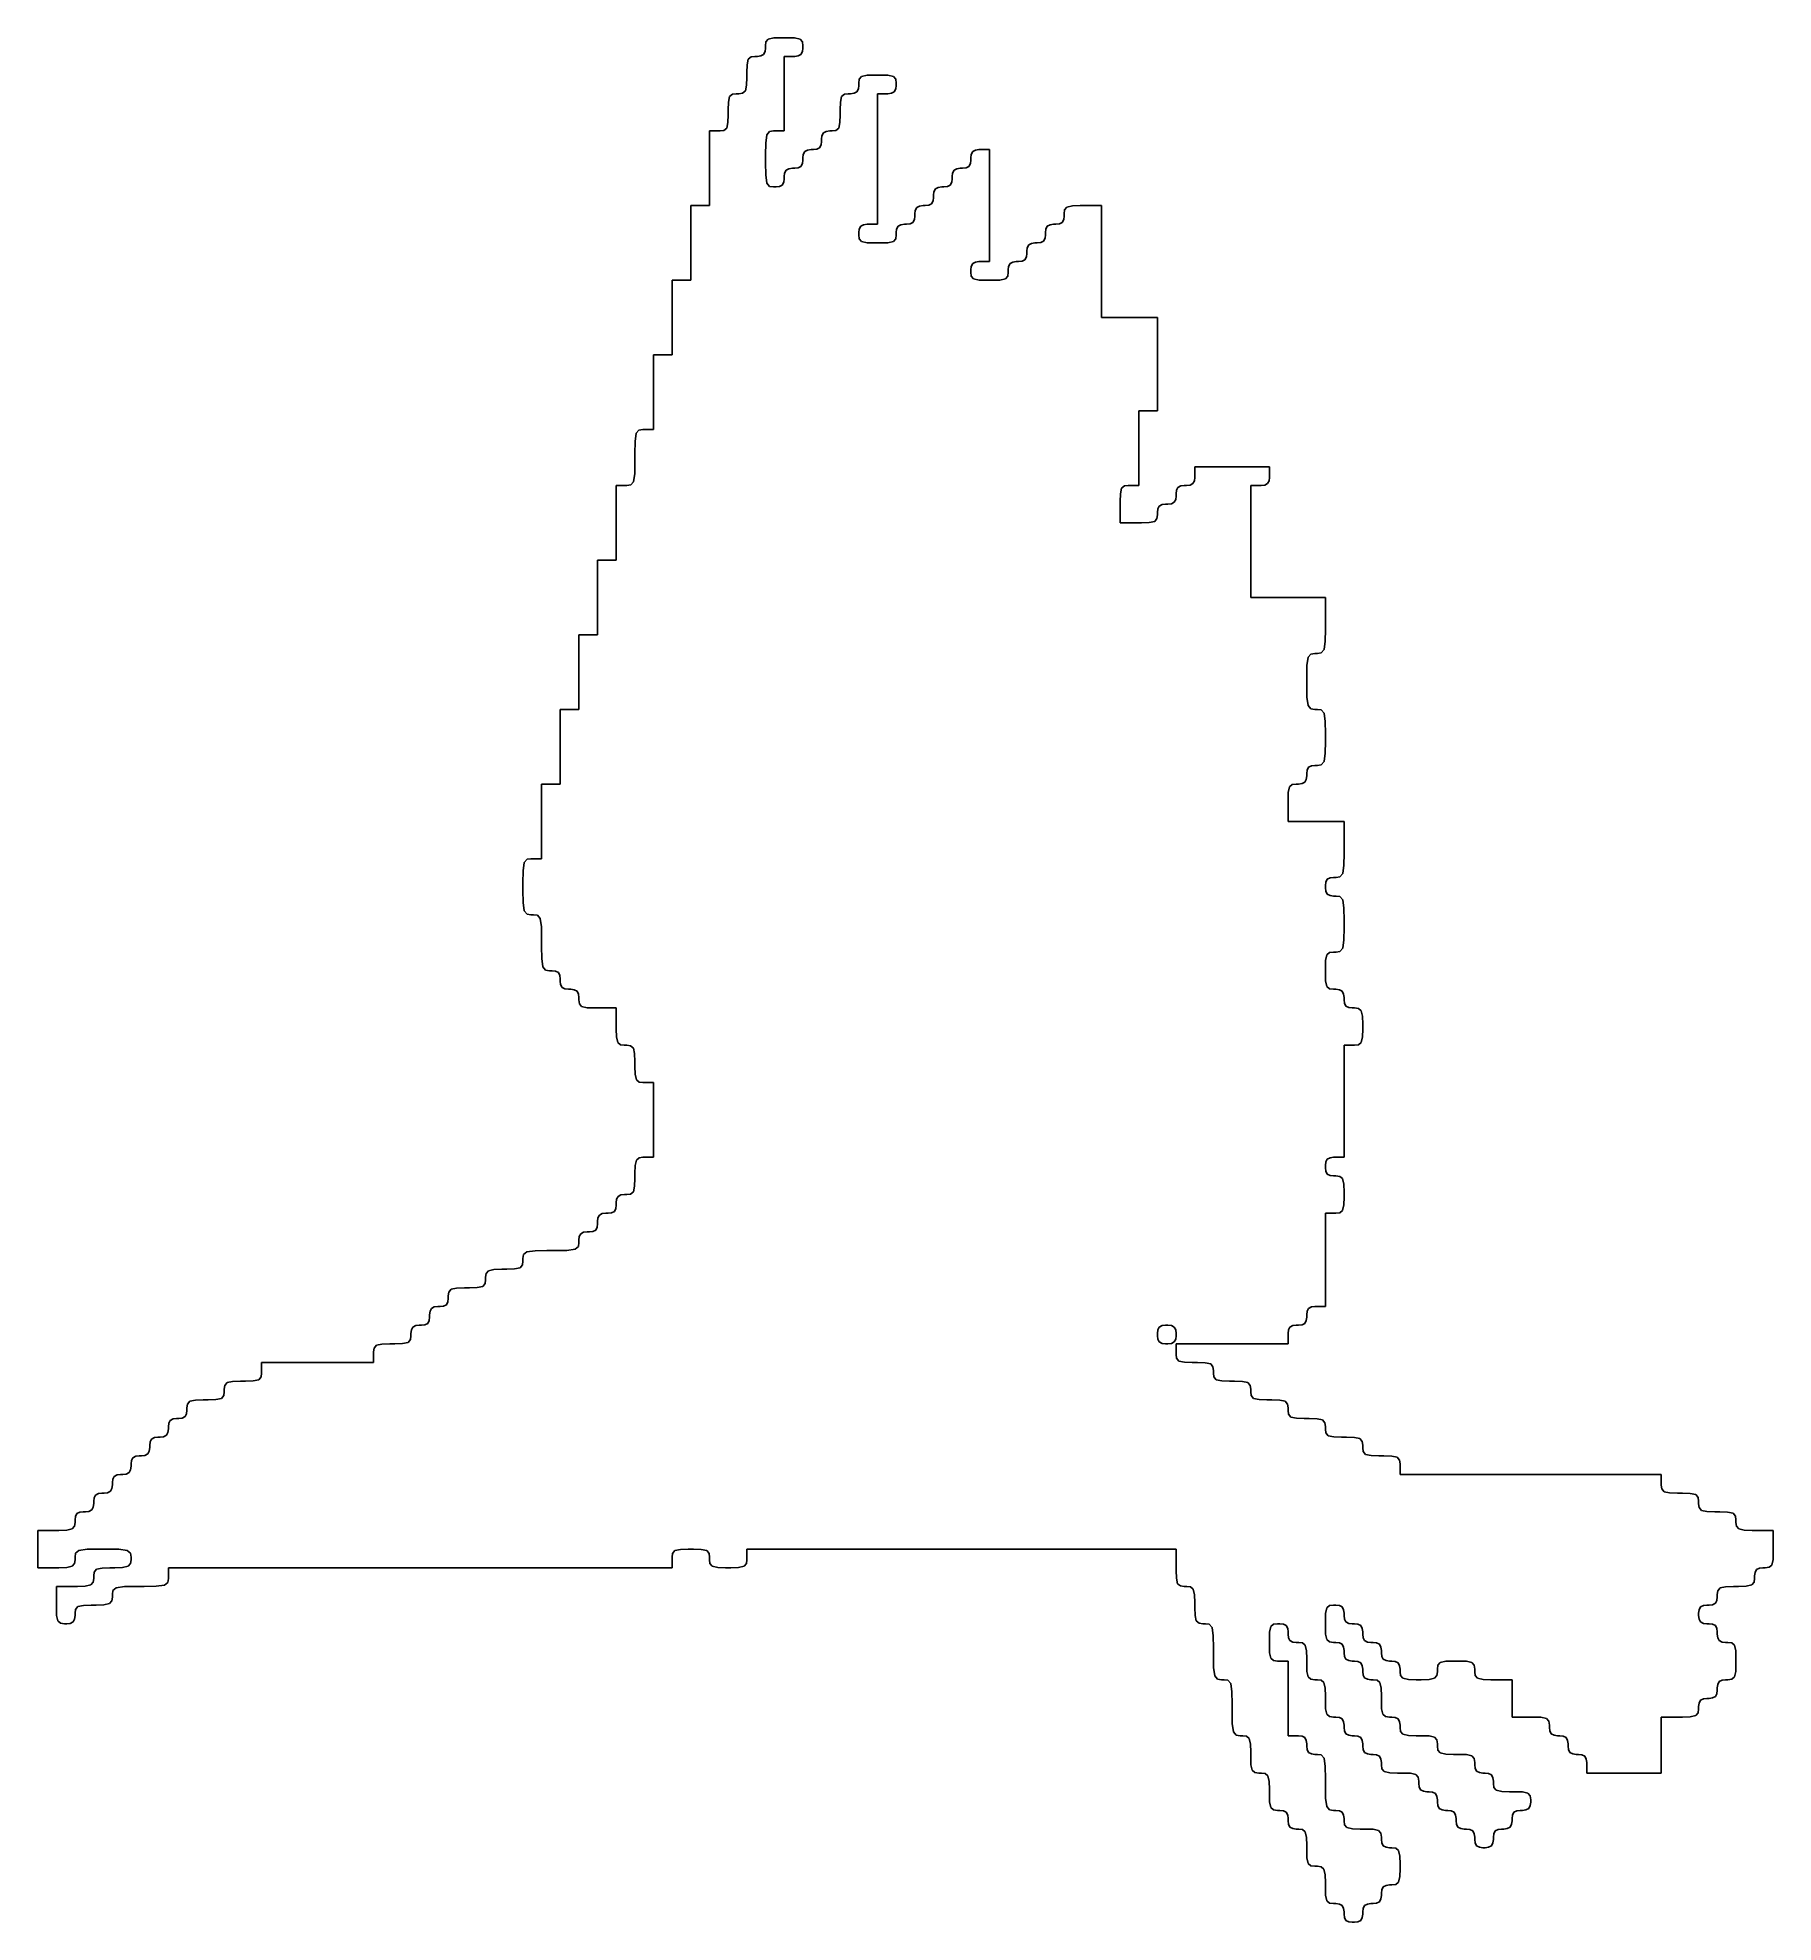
# Model space of a CAD drawing. Extents: x 0 to 164, y 0 to 178.
import ezdxf

# ---------------------------------------------------------------- set-up
doc = ezdxf.new("R2010")
doc.units = 0
doc.layers.get('0').update_dxf_attribs({"linetype": 'CONTINUOUS'})

msp = doc.modelspace()

# ---------------------------------------------------------------- linework, layer by layer
at = {"color": 0}
for p, q in [((70.3118, 178.153), (69.5798, 178.129)), ((70.5556, 178.153), (70.3118, 178.153)), ((70.7983, 178.153), (70.5556, 178.153)), ((71.5299, 178.129), (70.7983, 178.153)), ((67.7884, 176.389), (67.4289, 176.348)), ((67.9097, 176.389), (67.7884, 176.389)), ((68.0187, 176.389), (67.9097, 176.389)), ((68.345, 176.427), (68.0187, 176.389)), ((68.6153, 176.565), (68.345, 176.427)), ((68.7532, 176.836), (68.6153, 176.565)), ((68.7917, 177.162), (68.7532, 176.836)), ((68.8329, 177.752), (68.7917, 177.392)), ((68.7917, 177.392), (68.7917, 177.271)), ((68.7917, 177.271), (68.7917, 177.162)), ((69.0506, 178.016), (68.8329, 177.752)), ((69.5798, 178.129), (69.0506, 178.016)), ((70.5556, 169.333), (70.5556, 176.389)), ((70.5556, 176.389), (71.4375, 176.389)), ((71.4375, 176.389), (71.5465, 176.389)), ((72.0591, 178.016), (71.5299, 178.129)), ((71.5465, 176.389), (71.8728, 176.427)), ((71.8728, 176.427), (72.1431, 176.565)), ((72.2768, 177.752), (72.0591, 178.016)), ((72.1431, 176.565), (72.281, 176.836)), ((72.3194, 177.392), (72.2768, 177.752)), ((72.281, 176.836), (72.3194, 177.162)), ((72.3194, 177.271), (72.3194, 177.392)), ((72.3194, 177.162), (72.3194, 177.271)), ((67.0511, 175.601), (67.0278, 174.869)), ((67.0278, 174.869), (67.0278, 174.625)), ((67.0278, 174.625), (67.0278, 174.383)), ((67.1643, 176.13), (67.0511, 175.601)), ((67.4289, 176.348), (67.1643, 176.13)), ((78.3992, 174.602), (77.87, 174.488)), ((79.1312, 174.625), (78.3992, 174.602)), ((79.375, 174.625), (79.1312, 174.625)), ((79.6177, 174.625), (79.375, 174.625)), ((80.3494, 174.602), (79.6177, 174.625)), ((80.8785, 174.488), (80.3494, 174.602)), ((65.665, 172.82), (65.4004, 172.602)), ((66.0245, 172.861), (65.665, 172.82)), ((66.1458, 172.861), (66.0245, 172.861)), ((66.2658, 172.861), (66.1458, 172.861)), ((66.6253, 172.904), (66.2658, 172.861)), ((66.8898, 173.121), (66.6253, 172.904)), ((67.0031, 173.651), (66.8898, 173.121)), ((67.0278, 174.383), (67.0031, 173.651)), ((76.2483, 172.82), (75.9837, 172.602)), ((76.6078, 172.861), (76.2483, 172.82)), ((76.7292, 172.861), (76.6078, 172.861)), ((76.8382, 172.861), (76.7292, 172.861)), ((77.1645, 172.9), (76.8382, 172.861)), ((77.4347, 173.038), (77.1645, 172.9)), ((77.5727, 173.308), (77.4347, 173.038)), ((77.6111, 173.634), (77.5727, 173.308)), ((77.6524, 174.224), (77.6111, 173.864)), ((77.6111, 173.864), (77.6111, 173.743)), ((77.6111, 173.743), (77.6111, 173.634)), ((77.87, 174.488), (77.6524, 174.224)), ((79.375, 160.514), (79.375, 172.861)), ((79.375, 172.861), (80.2569, 172.861)), ((80.2569, 172.861), (80.366, 172.861)), ((80.366, 172.861), (80.6923, 172.9)), ((80.6923, 172.9), (80.9625, 173.038)), ((81.0962, 174.224), (80.8785, 174.488)), ((80.9625, 173.038), (81.1004, 173.308)), ((81.1389, 173.864), (81.0962, 174.224)), ((81.1004, 173.308), (81.1389, 173.634)), ((81.1389, 173.743), (81.1389, 173.864)), ((81.1389, 173.634), (81.1389, 173.743)), ((65.2872, 172.073), (65.2639, 171.341)), ((65.2639, 171.341), (65.2639, 171.097)), ((65.2639, 171.097), (65.2639, 170.855)), ((65.4004, 172.602), (65.2872, 172.073)), ((75.8705, 172.073), (75.8472, 171.341)), ((75.8472, 171.341), (75.8472, 171.097)), ((75.8472, 171.097), (75.8472, 170.855)), ((75.9837, 172.602), (75.8705, 172.073)), ((64.3819, 169.333), (63.5, 169.333)), ((63.5, 169.333), (63.5, 162.278)), ((64.5019, 169.333), (64.3819, 169.333)), ((64.8614, 169.376), (64.5019, 169.333)), ((65.126, 169.594), (64.8614, 169.376)), ((65.2392, 170.123), (65.126, 169.594)), ((65.2639, 170.855), (65.2392, 170.123)), ((68.9144, 168.976), (69.1776, 169.282)), ((69.1776, 169.282), (69.5494, 169.333)), ((69.5494, 169.333), (69.6736, 169.333)), ((69.6736, 169.333), (70.5556, 169.333)), ((74.53, 169.295), (74.2597, 169.157)), ((74.8563, 169.333), (74.53, 169.295)), ((74.9653, 169.333), (74.8563, 169.333)), ((75.0852, 169.333), (74.9653, 169.333)), ((75.4447, 169.376), (75.0852, 169.333)), ((75.7093, 169.594), (75.4447, 169.376)), ((75.8225, 170.123), (75.7093, 169.594)), ((75.8472, 170.855), (75.8225, 170.123)), ((68.7917, 167.064), (68.8097, 168.188)), ((68.8097, 168.188), (68.9144, 168.976)), ((72.7661, 167.531), (72.4958, 167.393)), ((73.0924, 167.569), (72.7661, 167.531)), ((73.2014, 167.569), (73.0924, 167.569)), ((73.3104, 167.569), (73.2014, 167.569)), ((73.6367, 167.608), (73.3104, 167.569)), ((73.9069, 167.746), (73.6367, 167.608)), ((74.0449, 168.016), (73.9069, 167.746)), ((74.0833, 168.342), (74.0449, 168.016)), ((74.1218, 168.887), (74.0833, 168.56)), ((74.0833, 168.56), (74.0833, 168.451)), ((74.0833, 168.451), (74.0833, 168.342)), ((74.2597, 169.157), (74.1218, 168.887)), ((88.6411, 167.531), (88.3708, 167.393)), ((88.9674, 167.569), (88.6411, 167.531)), ((89.0764, 167.569), (88.9674, 167.569)), ((89.9583, 167.569), (89.0764, 167.569)), ((89.9583, 156.986), (89.9583, 167.569)), ((68.7917, 166.688), (68.7917, 167.064)), ((68.7917, 166.313), (68.7917, 166.688)), ((68.8097, 165.188), (68.7917, 166.313)), ((71.0022, 165.767), (70.7319, 165.629)), ((71.3285, 165.806), (71.0022, 165.767)), ((71.4375, 165.806), (71.3285, 165.806)), ((71.5465, 165.806), (71.4375, 165.806)), ((71.8728, 165.844), (71.5465, 165.806)), ((72.1431, 165.982), (71.8728, 165.844)), ((72.281, 166.252), (72.1431, 165.982)), ((72.3194, 166.578), (72.281, 166.252)), ((72.3579, 167.123), (72.3194, 166.797)), ((72.3194, 166.797), (72.3194, 166.688)), ((72.3194, 166.688), (72.3194, 166.578)), ((72.4958, 167.393), (72.3579, 167.123)), ((86.8772, 165.767), (86.6069, 165.629)), ((87.2035, 165.806), (86.8772, 165.767)), ((87.3125, 165.806), (87.2035, 165.806)), ((87.4215, 165.806), (87.3125, 165.806)), ((87.7478, 165.844), (87.4215, 165.806)), ((88.0181, 165.982), (87.7478, 165.844)), ((88.156, 166.252), (88.0181, 165.982)), ((88.1944, 166.578), (88.156, 166.252)), ((88.2329, 167.123), (88.1944, 166.797)), ((88.1944, 166.797), (88.1944, 166.688)), ((88.1944, 166.688), (88.1944, 166.578)), ((88.3708, 167.393), (88.2329, 167.123)), ((68.9144, 164.4), (68.8097, 165.188)), ((69.1776, 164.094), (68.9144, 164.4)), ((69.5494, 164.042), (69.1776, 164.094)), ((69.6736, 164.042), (69.5494, 164.042)), ((69.7826, 164.042), (69.6736, 164.042)), ((70.1089, 164.08), (69.7826, 164.042)), ((70.3792, 164.218), (70.1089, 164.08)), ((70.5171, 164.488), (70.3792, 164.218)), ((70.5556, 164.815), (70.5171, 164.488)), ((70.594, 165.359), (70.5556, 165.033)), ((70.5556, 165.033), (70.5556, 164.924)), ((70.5556, 164.924), (70.5556, 164.815)), ((70.7319, 165.629), (70.594, 165.359)), ((85.1133, 164.003), (84.8431, 163.865)), ((85.4396, 164.042), (85.1133, 164.003)), ((85.5486, 164.042), (85.4396, 164.042)), ((85.6576, 164.042), (85.5486, 164.042)), ((85.9839, 164.08), (85.6576, 164.042)), ((86.2542, 164.218), (85.9839, 164.08)), ((86.3921, 164.488), (86.2542, 164.218)), ((86.4306, 164.815), (86.3921, 164.488)), ((86.469, 165.359), (86.4306, 165.033)), ((86.4306, 165.033), (86.4306, 164.924)), ((86.4306, 164.924), (86.4306, 164.815)), ((86.6069, 165.629), (86.469, 165.359)), ((63.5, 162.278), (61.7361, 162.278)), ((61.7361, 162.278), (61.7361, 155.222)), ((83.3494, 162.239), (83.0792, 162.101)), ((83.6757, 162.278), (83.3494, 162.239)), ((83.7847, 162.278), (83.6757, 162.278)), ((83.8937, 162.278), (83.7847, 162.278)), ((84.22, 162.316), (83.8937, 162.278)), ((84.4903, 162.454), (84.22, 162.316)), ((84.6282, 162.724), (84.4903, 162.454)), ((84.6667, 163.051), (84.6282, 162.724)), ((84.7051, 163.595), (84.6667, 163.269)), ((84.6667, 163.269), (84.6667, 163.16)), ((84.6667, 163.16), (84.6667, 163.051)), ((84.8431, 163.865), (84.7051, 163.595)), ((97.2728, 162.141), (97.0552, 161.877)), ((97.802, 162.254), (97.2728, 162.141)), ((98.534, 162.278), (97.802, 162.254)), ((98.7778, 162.278), (98.534, 162.278)), ((100.542, 162.278), (98.7778, 162.278)), ((100.542, 151.694), (100.542, 162.278)), ((77.6496, 160.067), (77.7875, 160.338)), ((77.7875, 160.338), (78.0577, 160.475)), ((78.0577, 160.475), (78.384, 160.514)), ((78.384, 160.514), (78.4931, 160.514)), ((78.4931, 160.514), (79.375, 160.514)), ((81.3153, 160.338), (81.1773, 160.067)), ((81.5855, 160.475), (81.3153, 160.338)), ((81.9118, 160.514), (81.5855, 160.475)), ((82.0208, 160.514), (81.9118, 160.514)), ((82.1298, 160.514), (82.0208, 160.514)), ((82.4562, 160.552), (82.1298, 160.514)), ((82.7264, 160.69), (82.4562, 160.552)), ((82.8643, 160.961), (82.7264, 160.69)), ((82.9028, 161.287), (82.8643, 160.961)), ((82.9412, 161.831), (82.9028, 161.505)), ((82.9028, 161.505), (82.9028, 161.396)), ((82.9028, 161.396), (82.9028, 161.287)), ((83.0792, 162.101), (82.9412, 161.831)), ((95.4264, 160.338), (95.2885, 160.067)), ((95.6966, 160.475), (95.4264, 160.338)), ((96.0229, 160.514), (95.6966, 160.475)), ((96.1319, 160.514), (96.0229, 160.514)), ((96.2409, 160.514), (96.1319, 160.514)), ((96.5673, 160.552), (96.2409, 160.514)), ((96.8375, 160.69), (96.5673, 160.552)), ((96.9754, 160.961), (96.8375, 160.69)), ((97.0139, 161.287), (96.9754, 160.961)), ((97.0552, 161.877), (97.0139, 161.517)), ((97.0139, 161.517), (97.0139, 161.396)), ((97.0139, 161.396), (97.0139, 161.287)), ((77.6111, 159.741), (77.6496, 160.067)), ((77.6111, 159.632), (77.6111, 159.741)), ((77.6111, 159.512), (77.6111, 159.632)), ((77.6524, 159.153), (77.6111, 159.512)), ((77.87, 158.888), (77.6524, 159.153)), ((78.3992, 158.775), (77.87, 158.888)), ((79.1312, 158.75), (78.3992, 158.775)), ((79.375, 158.75), (79.1312, 158.75)), ((79.6177, 158.75), (79.375, 158.75)), ((80.3494, 158.775), (79.6177, 158.75)), ((80.8785, 158.888), (80.3494, 158.775)), ((81.0962, 159.153), (80.8785, 158.888)), ((81.1389, 159.512), (81.0962, 159.153)), ((81.1773, 160.067), (81.1389, 159.741)), ((81.1389, 159.741), (81.1389, 159.632)), ((81.1389, 159.632), (81.1389, 159.512)), ((93.6625, 158.574), (93.5246, 158.303)), ((93.9327, 158.712), (93.6625, 158.574)), ((94.2591, 158.75), (93.9327, 158.712)), ((94.3681, 158.75), (94.2591, 158.75)), ((94.4771, 158.75), (94.3681, 158.75)), ((94.8034, 158.788), (94.4771, 158.75)), ((95.0736, 158.926), (94.8034, 158.788)), ((95.2115, 159.197), (95.0736, 158.926)), ((95.25, 159.523), (95.2115, 159.197)), ((95.2885, 160.067), (95.25, 159.741)), ((95.25, 159.741), (95.25, 159.632)), ((95.25, 159.632), (95.25, 159.523)), ((88.2329, 156.539), (88.3708, 156.81)), ((88.3708, 156.81), (88.6411, 156.948)), ((88.6411, 156.948), (88.9674, 156.986)), ((88.9674, 156.986), (89.0764, 156.986)), ((89.0764, 156.986), (89.9583, 156.986)), ((91.8986, 156.81), (91.7607, 156.539)), ((92.1688, 156.948), (91.8986, 156.81)), ((92.4952, 156.986), (92.1688, 156.948)), ((92.6042, 156.986), (92.4952, 156.986)), ((92.7132, 156.986), (92.6042, 156.986)), ((93.0395, 157.025), (92.7132, 156.986)), ((93.3097, 157.163), (93.0395, 157.025)), ((93.4477, 157.433), (93.3097, 157.163)), ((93.4861, 157.759), (93.4477, 157.433)), ((93.5246, 158.303), (93.4861, 157.977)), ((93.4861, 157.977), (93.4861, 157.868)), ((93.4861, 157.868), (93.4861, 157.759)), ((61.7361, 155.222), (59.9722, 155.222)), ((59.9722, 155.222), (59.9722, 148.167)), ((88.1944, 156.213), (88.2329, 156.539)), ((88.1944, 156.104), (88.1944, 156.213)), ((88.1944, 155.984), (88.1944, 156.104)), ((88.2357, 155.625), (88.1944, 155.984)), ((88.4534, 155.36), (88.2357, 155.625)), ((88.9825, 155.247), (88.4534, 155.36)), ((89.7146, 155.222), (88.9825, 155.247)), ((89.9583, 155.222), (89.7146, 155.222)), ((90.201, 155.222), (89.9583, 155.222)), ((90.9327, 155.247), (90.201, 155.222)), ((91.4619, 155.36), (90.9327, 155.247)), ((91.6795, 155.625), (91.4619, 155.36)), ((91.7222, 155.984), (91.6795, 155.625)), ((91.7607, 156.539), (91.7222, 156.213)), ((91.7222, 156.213), (91.7222, 156.104)), ((91.7222, 156.104), (91.7222, 155.984)), ((105.833, 151.694), (100.542, 151.694)), ((105.833, 142.875), (105.833, 151.694)), ((59.9722, 148.167), (58.2083, 148.167)), ((58.2083, 148.167), (58.2083, 141.111)), ((104.069, 135.819), (104.069, 142.875)), ((104.069, 142.875), (105.833, 142.875)), ((56.5672, 140.754), (56.4624, 139.966)), ((56.8304, 141.06), (56.5672, 140.754)), ((57.2022, 141.111), (56.8304, 141.06)), ((57.3264, 141.111), (57.2022, 141.111)), ((58.2083, 141.111), (57.3264, 141.111)), ((56.4624, 139.966), (56.4444, 138.841)), ((56.4444, 138.091), (56.425, 136.966)), ((56.4444, 138.841), (56.4444, 138.465)), ((56.4444, 138.465), (56.4444, 138.091)), ((116.417, 137.583), (109.361, 137.583)), ((109.361, 137.583), (109.361, 136.701)), ((116.417, 136.701), (116.417, 137.583)), ((55.5625, 135.819), (54.6806, 135.819)), ((54.6806, 135.819), (54.6806, 128.764)), ((55.6853, 135.819), (55.5625, 135.819)), ((56.0571, 135.872), (55.6853, 135.819)), ((56.3203, 136.178), (56.0571, 135.872)), ((56.425, 136.966), (56.3203, 136.178)), ((102.329, 135.031), (102.442, 135.561)), ((102.442, 135.561), (102.707, 135.778)), ((102.707, 135.778), (103.066, 135.819)), ((103.066, 135.819), (103.188, 135.819)), ((103.188, 135.819), (104.069, 135.819)), ((107.774, 135.643), (107.636, 135.373)), ((108.044, 135.781), (107.774, 135.643)), ((108.37, 135.819), (108.044, 135.781)), ((108.479, 135.819), (108.37, 135.819)), ((108.588, 135.819), (108.479, 135.819)), ((108.914, 135.858), (108.588, 135.819)), ((109.185, 135.996), (108.914, 135.858)), ((109.323, 136.266), (109.185, 135.996)), ((109.361, 136.592), (109.323, 136.266)), ((109.361, 136.701), (109.361, 136.592)), ((114.653, 125.236), (114.653, 135.819)), ((114.653, 135.819), (115.535, 135.819)), ((115.535, 135.819), (115.644, 135.819)), ((115.644, 135.819), (115.97, 135.858)), ((115.97, 135.858), (116.24, 135.996)), ((116.24, 135.996), (116.378, 136.266)), ((116.378, 136.266), (116.417, 136.592)), ((116.417, 136.592), (116.417, 136.701)), ((102.306, 134.299), (102.329, 135.031)), ((102.306, 134.056), (102.306, 134.299)), ((102.306, 132.292), (102.306, 134.056)), ((106.01, 133.879), (105.872, 133.609)), ((106.28, 134.017), (106.01, 133.879)), ((106.606, 134.056), (106.28, 134.017)), ((106.715, 134.056), (106.606, 134.056)), ((106.824, 134.056), (106.715, 134.056)), ((107.151, 134.094), (106.824, 134.056)), ((107.421, 134.232), (107.151, 134.094)), ((107.559, 134.502), (107.421, 134.232)), ((107.597, 134.828), (107.559, 134.502)), ((107.636, 135.373), (107.597, 135.047)), ((107.597, 135.047), (107.597, 134.938)), ((107.597, 134.938), (107.597, 134.828)), ((104.069, 132.292), (102.306, 132.292)), ((104.312, 132.292), (104.069, 132.292)), ((105.044, 132.316), (104.312, 132.292)), ((105.573, 132.43), (105.044, 132.316)), ((105.791, 132.694), (105.573, 132.43)), ((105.833, 133.054), (105.791, 132.694)), ((105.872, 133.609), (105.833, 133.283)), ((105.833, 133.283), (105.833, 133.174)), ((105.833, 133.174), (105.833, 133.054)), ((54.6806, 128.764), (52.9167, 128.764)), ((52.9167, 128.764), (52.9167, 121.708)), ((121.708, 125.236), (114.653, 125.236)), ((121.708, 122.59), (121.708, 125.236)), ((52.9167, 121.708), (51.1528, 121.708)), ((51.1528, 121.708), (51.1528, 114.653)), ((121.689, 121.091), (121.708, 122.216)), ((121.708, 122.216), (121.708, 122.59)), ((119.962, 118.799), (120.067, 119.587)), ((120.067, 119.587), (120.33, 119.893)), ((120.33, 119.893), (120.702, 119.944)), ((120.702, 119.944), (120.826, 119.944)), ((120.826, 119.944), (120.949, 119.944)), ((120.949, 119.944), (121.321, 119.997)), ((121.321, 119.997), (121.584, 120.303)), ((121.584, 120.303), (121.689, 121.091)), ((119.944, 117.675), (119.962, 118.799)), ((119.944, 117.299), (119.944, 117.675)), ((119.944, 116.924), (119.944, 117.299)), ((119.962, 115.799), (119.944, 116.924)), ((51.1528, 114.653), (49.3889, 114.653)), ((49.3889, 114.653), (49.3889, 107.597)), ((120.067, 115.011), (119.962, 115.799)), ((120.33, 114.705), (120.067, 115.011)), ((120.702, 114.653), (120.33, 114.705)), ((120.826, 114.653), (120.702, 114.653)), ((120.949, 114.653), (120.826, 114.653)), ((121.321, 114.602), (120.949, 114.653)), ((121.584, 114.296), (121.321, 114.602)), ((121.689, 113.508), (121.584, 114.296)), ((121.708, 112.383), (121.689, 113.508)), ((121.708, 112.007), (121.708, 112.383)), ((121.584, 109.72), (121.689, 110.508)), ((121.689, 110.508), (121.708, 111.632)), ((121.708, 111.632), (121.708, 112.007)), ((119.944, 108.588), (119.983, 108.914)), ((119.983, 108.914), (120.121, 109.185)), ((120.121, 109.185), (120.391, 109.323)), ((120.391, 109.323), (120.717, 109.361)), ((120.717, 109.361), (120.826, 109.361)), ((120.826, 109.361), (120.949, 109.361)), ((120.949, 109.361), (121.321, 109.413)), ((121.321, 109.413), (121.584, 109.72)), ((49.3889, 107.597), (47.625, 107.597)), ((47.625, 107.597), (47.625, 100.542)), ((118.204, 106.809), (118.317, 107.338)), ((118.317, 107.338), (118.582, 107.556)), ((118.582, 107.556), (118.941, 107.597)), ((118.941, 107.597), (119.063, 107.597)), ((119.063, 107.597), (119.172, 107.597)), ((119.172, 107.597), (119.498, 107.636)), ((119.498, 107.636), (119.768, 107.774)), ((119.768, 107.774), (119.906, 108.044)), ((119.906, 108.044), (119.944, 108.37)), ((119.944, 108.479), (119.944, 108.588)), ((119.944, 108.37), (119.944, 108.479)), ((118.181, 106.077), (118.204, 106.809)), ((118.181, 105.833), (118.181, 106.077)), ((118.181, 104.069), (118.181, 105.833)), ((123.472, 104.069), (118.181, 104.069)), ((123.472, 101.424), (123.472, 104.069)), ((45.9839, 100.185), (45.8791, 99.3965)), ((46.247, 100.491), (45.9839, 100.185)), ((46.6189, 100.542), (46.247, 100.491)), ((46.7431, 100.542), (46.6189, 100.542)), ((47.625, 100.542), (46.7431, 100.542)), ((123.348, 99.1362), (123.453, 99.9243)), ((123.453, 99.9243), (123.472, 101.049)), ((123.472, 101.049), (123.472, 101.424)), ((45.8791, 99.3965), (45.8611, 98.2719)), ((45.8611, 98.2719), (45.8611, 97.8958)), ((121.708, 98.0048), (121.747, 98.3312)), ((121.708, 97.8958), (121.708, 98.0048)), ((121.747, 98.3312), (121.885, 98.6014)), ((121.885, 98.6014), (122.155, 98.7393)), ((122.155, 98.7393), (122.481, 98.7778)), ((122.481, 98.7778), (122.59, 98.7778)), ((122.59, 98.7778), (122.713, 98.7778)), ((122.713, 98.7778), (123.085, 98.83)), ((123.085, 98.83), (123.348, 99.1362)), ((45.8611, 97.8958), (45.8611, 97.5212)), ((45.8611, 97.5212), (45.8791, 96.3965)), ((45.8791, 96.3965), (45.9839, 95.6084)), ((121.708, 97.7868), (121.708, 97.8958)), ((121.747, 97.4605), (121.708, 97.7868)), ((121.885, 97.1903), (121.747, 97.4605)), ((122.155, 97.0523), (121.885, 97.1903)), ((122.481, 97.0139), (122.155, 97.0523)), ((122.59, 97.0139), (122.481, 97.0139)), ((122.713, 97.0139), (122.59, 97.0139)), ((123.085, 96.9627), (122.713, 97.0139)), ((123.348, 96.6569), (123.085, 96.9627)), ((123.453, 95.8688), (123.348, 96.6569)), ((45.9839, 95.6084), (46.247, 95.3022)), ((46.247, 95.3022), (46.6189, 95.25)), ((46.6189, 95.25), (46.7431, 95.25)), ((46.7431, 95.25), (46.8658, 95.25)), ((46.8658, 95.25), (47.2376, 95.1989)), ((47.2376, 95.1989), (47.5008, 94.893)), ((47.5008, 94.893), (47.6056, 94.1049)), ((123.472, 94.7441), (123.453, 95.8688)), ((123.472, 94.3681), (123.472, 94.7441)), ((47.6056, 94.1049), (47.625, 92.9802)), ((47.625, 92.9802), (47.625, 92.6042)), ((123.348, 92.0806), (123.453, 92.8688)), ((123.453, 92.8688), (123.472, 93.9934)), ((123.472, 93.9934), (123.472, 94.3681)), ((47.625, 92.6042), (47.625, 92.2295)), ((47.625, 92.2295), (47.643, 91.1049)), ((47.643, 91.1049), (47.7478, 90.3168)), ((121.708, 90.2021), (121.732, 90.9341)), ((121.732, 90.9341), (121.845, 91.4633)), ((121.845, 91.4633), (122.109, 91.6809)), ((122.109, 91.6809), (122.469, 91.7222)), ((122.469, 91.7222), (122.59, 91.7222)), ((122.59, 91.7222), (122.713, 91.7222)), ((122.713, 91.7222), (123.085, 91.7744)), ((123.085, 91.7744), (123.348, 92.0806)), ((47.7478, 90.3168), (48.0109, 90.0105)), ((48.0109, 90.0105), (48.3828, 89.9583)), ((48.3828, 89.9583), (48.5069, 89.9583)), ((48.5069, 89.9583), (48.616, 89.9583)), ((48.616, 89.9583), (48.9423, 89.9199)), ((48.9423, 89.9199), (49.2125, 89.7819)), ((49.2125, 89.7819), (49.3504, 89.5117)), ((49.3504, 89.5117), (49.3889, 89.1854)), ((49.3889, 89.1854), (49.3889, 89.0764)), ((121.708, 89.9583), (121.708, 90.2021)), ((121.708, 89.716), (121.708, 89.9583)), ((121.732, 88.984), (121.708, 89.716)), ((49.3889, 89.0764), (49.3889, 88.9674)), ((49.3889, 88.9674), (49.4273, 88.6411)), ((49.4273, 88.6411), (49.5653, 88.3708)), ((49.5653, 88.3708), (49.8355, 88.2329)), ((49.8355, 88.2329), (50.1618, 88.1944)), ((50.1618, 88.1944), (50.2708, 88.1944)), ((50.2708, 88.1944), (50.3798, 88.1944)), ((50.3798, 88.1944), (50.7062, 88.156)), ((50.7062, 88.156), (50.9764, 88.0181)), ((50.9764, 88.0181), (51.1143, 87.7478)), ((51.1143, 87.7478), (51.1528, 87.4215)), ((51.1528, 87.4215), (51.1528, 87.3125)), ((51.1528, 87.3125), (51.1528, 87.1926)), ((121.845, 88.4548), (121.732, 88.984)), ((122.109, 88.2371), (121.845, 88.4548)), ((122.469, 88.1944), (122.109, 88.2371)), ((122.59, 88.1944), (122.469, 88.1944)), ((122.699, 88.1944), (122.59, 88.1944)), ((123.026, 88.156), (122.699, 88.1944)), ((123.296, 88.0181), (123.026, 88.156)), ((123.434, 87.7478), (123.296, 88.0181)), ((123.472, 87.4215), (123.434, 87.7478)), ((123.472, 87.3125), (123.472, 87.4215)), ((123.472, 87.2035), (123.472, 87.3125)), ((51.1528, 87.1926), (51.1941, 86.8331)), ((51.1941, 86.8331), (51.4117, 86.5685)), ((51.4117, 86.5685), (51.9409, 86.4553)), ((51.9409, 86.4553), (52.6729, 86.4306)), ((52.6729, 86.4306), (52.9167, 86.4306)), ((52.9167, 86.4306), (54.6806, 86.4306)), ((54.6806, 86.4306), (54.6806, 84.6667)), ((123.511, 86.8772), (123.472, 87.2035)), ((123.649, 86.6069), (123.511, 86.8772)), ((123.919, 86.469), (123.649, 86.6069)), ((124.245, 86.4306), (123.919, 86.469)), ((124.354, 86.4306), (124.245, 86.4306)), ((124.474, 86.4306), (124.354, 86.4306)), ((124.834, 86.3893), (124.474, 86.4306)), ((125.098, 86.1716), (124.834, 86.3893)), ((125.211, 85.6425), (125.098, 86.1716)), ((125.236, 84.9104), (125.211, 85.6425)), ((54.6806, 84.6667), (54.6806, 84.4243)), ((54.6806, 84.4243), (54.7038, 83.6923)), ((125.211, 83.6923), (125.236, 84.4243)), ((125.236, 84.6667), (125.236, 84.9104)), ((125.236, 84.4243), (125.236, 84.6667)), ((54.7038, 83.6923), (54.8171, 83.1631)), ((54.8171, 83.1631), (55.0817, 82.9455)), ((55.0817, 82.9455), (55.4411, 82.9028)), ((55.4411, 82.9028), (55.5625, 82.9028)), ((55.5625, 82.9028), (55.6824, 82.9028)), ((55.6824, 82.9028), (56.0419, 82.8615)), ((56.0419, 82.8615), (56.3065, 82.6438)), ((56.3065, 82.6438), (56.4197, 82.1147)), ((56.4197, 82.1147), (56.4444, 81.3827)), ((123.472, 72.3194), (123.472, 82.9028)), ((123.472, 82.9028), (124.354, 82.9028)), ((124.354, 82.9028), (124.474, 82.9028)), ((124.474, 82.9028), (124.834, 82.9455)), ((124.834, 82.9455), (125.098, 83.1631)), ((125.098, 83.1631), (125.211, 83.6923)), ((56.4444, 81.3827), (56.4444, 81.1389)), ((56.4444, 81.1389), (56.4444, 80.8965)), ((56.4444, 80.8965), (56.4677, 80.1645)), ((56.4677, 80.1645), (56.581, 79.6354)), ((56.581, 79.6354), (56.8456, 79.4177)), ((56.8456, 79.4177), (57.205, 79.375)), ((57.205, 79.375), (57.3264, 79.375)), ((57.3264, 79.375), (58.2083, 79.375)), ((58.2083, 79.375), (58.2083, 72.3194)), ((56.4677, 71.5313), (56.4444, 70.7993)), ((56.581, 72.0605), (56.4677, 71.5313)), ((56.8456, 72.2782), (56.581, 72.0605)), ((57.205, 72.3194), (56.8456, 72.2782)), ((57.3264, 72.3194), (57.205, 72.3194)), ((58.2083, 72.3194), (57.3264, 72.3194)), ((121.708, 71.5465), (121.747, 71.8728)), ((121.708, 71.4375), (121.708, 71.5465)), ((121.708, 71.3285), (121.708, 71.4375)), ((121.747, 71.0022), (121.708, 71.3285)), ((121.747, 71.8728), (121.885, 72.1431)), ((121.885, 72.1431), (122.155, 72.281)), ((122.155, 72.281), (122.481, 72.3194)), ((122.481, 72.3194), (122.59, 72.3194)), ((122.59, 72.3194), (123.472, 72.3194)), ((56.4197, 69.5812), (56.3065, 69.052)), ((56.4444, 70.3132), (56.4197, 69.5812)), ((56.4444, 70.7993), (56.4444, 70.5556)), ((56.4444, 70.5556), (56.4444, 70.3132)), ((121.885, 70.7319), (121.747, 71.0022)), ((122.155, 70.594), (121.885, 70.7319)), ((122.481, 70.5556), (122.155, 70.594)), ((122.59, 70.5556), (122.481, 70.5556)), ((122.71, 70.5556), (122.59, 70.5556)), ((123.07, 70.5143), (122.71, 70.5556)), ((123.334, 70.2966), (123.07, 70.5143)), ((123.448, 69.7675), (123.334, 70.2966)), ((123.472, 69.0354), (123.448, 69.7675)), ((54.6806, 67.8007), (54.6421, 67.4744)), ((54.719, 68.345), (54.6806, 68.0187)), ((54.6806, 68.0187), (54.6806, 67.9097)), ((54.6806, 67.9097), (54.6806, 67.8007)), ((54.8569, 68.6153), (54.719, 68.345)), ((55.1272, 68.7532), (54.8569, 68.6153)), ((55.4535, 68.7917), (55.1272, 68.7532)), ((55.5625, 68.7917), (55.4535, 68.7917)), ((55.6824, 68.7917), (55.5625, 68.7917)), ((56.0419, 68.8344), (55.6824, 68.7917)), ((56.3065, 69.052), (56.0419, 68.8344)), ((123.334, 67.2881), (123.448, 67.8173)), ((123.448, 67.8173), (123.472, 68.5493)), ((123.472, 68.7917), (123.472, 69.0354)), ((123.472, 68.5493), (123.472, 68.7917)), ((52.9167, 66.0368), (52.8782, 65.7105)), ((52.9551, 66.5812), (52.9167, 66.2548)), ((52.9167, 66.2548), (52.9167, 66.1458)), ((52.9167, 66.1458), (52.9167, 66.0368)), ((53.0931, 66.8514), (52.9551, 66.5812)), ((53.3633, 66.9893), (53.0931, 66.8514)), ((53.6896, 67.0278), (53.3633, 66.9893)), ((53.7986, 67.0278), (53.6896, 67.0278)), ((53.9076, 67.0278), (53.7986, 67.0278)), ((54.2339, 67.0662), (53.9076, 67.0278)), ((54.5042, 67.2042), (54.2339, 67.0662)), ((54.6421, 67.4744), (54.5042, 67.2042)), ((121.708, 58.2083), (121.708, 67.0278)), ((121.708, 67.0278), (122.59, 67.0278)), ((122.59, 67.0278), (122.71, 67.0278)), ((122.71, 67.0278), (123.07, 67.0705)), ((123.07, 67.0705), (123.334, 67.2881)), ((51.1528, 64.2592), (51.1006, 63.8874)), ((51.1912, 64.8173), (51.1528, 64.491)), ((51.1528, 64.491), (51.1528, 64.3819)), ((51.1528, 64.3819), (51.1528, 64.2592)), ((51.3292, 65.0875), (51.1912, 64.8173)), ((51.5994, 65.2254), (51.3292, 65.0875)), ((51.9257, 65.2639), (51.5994, 65.2254)), ((52.0347, 65.2639), (51.9257, 65.2639)), ((52.1437, 65.2639), (52.0347, 65.2639)), ((52.47, 65.3023), (52.1437, 65.2639)), ((52.7403, 65.4403), (52.47, 65.3023)), ((52.8782, 65.7105), (52.7403, 65.4403)), ((45.8611, 62.4981), (45.8184, 62.1386)), ((45.9123, 63.1141), (45.8611, 62.7422)), ((45.8611, 62.7422), (45.8611, 62.6181)), ((45.8611, 62.6181), (45.8611, 62.4981)), ((46.2181, 63.3772), (45.9123, 63.1141)), ((47.0062, 63.482), (46.2181, 63.3772)), ((48.1309, 63.5), (47.0062, 63.482)), ((48.5069, 63.5), (48.1309, 63.5)), ((48.8819, 63.5), (48.5069, 63.5)), ((50.0063, 63.5194), (48.8819, 63.5)), ((50.7944, 63.6242), (50.0063, 63.5194)), ((51.1006, 63.8874), (50.7944, 63.6242)), ((42.3333, 60.7342), (42.2906, 60.3747)), ((42.3746, 61.335), (42.3333, 60.9755)), ((42.3333, 60.9755), (42.3333, 60.8542)), ((42.3333, 60.8542), (42.3333, 60.7342)), ((42.5923, 61.5996), (42.3746, 61.335)), ((43.1214, 61.7128), (42.5923, 61.5996)), ((43.8535, 61.7361), (43.1214, 61.7128)), ((44.0972, 61.7361), (43.8535, 61.7361)), ((44.3399, 61.7361), (44.0972, 61.7361)), ((45.0716, 61.7608), (44.3399, 61.7361)), ((45.6008, 61.874), (45.0716, 61.7608)), ((45.8184, 62.1386), (45.6008, 61.874)), ((38.8056, 58.9813), (38.7671, 58.655)), ((38.8468, 59.5711), (38.8056, 59.2116)), ((38.8056, 59.2116), (38.8056, 59.0903)), ((38.8056, 59.0903), (38.8056, 58.9813)), ((39.0645, 59.8357), (38.8468, 59.5711)), ((39.5937, 59.9489), (39.0645, 59.8357)), ((40.3257, 59.9722), (39.5937, 59.9489)), ((40.5694, 59.9722), (40.3257, 59.9722)), ((40.8122, 59.9722), (40.5694, 59.9722)), ((41.5438, 59.9969), (40.8122, 59.9722)), ((42.073, 60.1102), (41.5438, 59.9969)), ((42.2906, 60.3747), (42.073, 60.1102)), ((37.0417, 57.2174), (37.0032, 56.8911)), ((37.0801, 57.7617), (37.0417, 57.4354)), ((37.0417, 57.4354), (37.0417, 57.3264)), ((37.0417, 57.3264), (37.0417, 57.2174)), ((37.2181, 58.0319), (37.0801, 57.7617)), ((37.4883, 58.1699), (37.2181, 58.0319)), ((37.8146, 58.2083), (37.4883, 58.1699)), ((37.9236, 58.2083), (37.8146, 58.2083)), ((38.0326, 58.2083), (37.9236, 58.2083)), ((38.3589, 58.2468), (38.0326, 58.2083)), ((38.6292, 58.3847), (38.3589, 58.2468)), ((38.7671, 58.655), (38.6292, 58.3847)), ((119.906, 56.8911), (119.944, 57.2174)), ((119.944, 57.4354), (119.983, 57.7617)), ((119.944, 57.3264), (119.944, 57.4354)), ((119.944, 57.2174), (119.944, 57.3264)), ((119.983, 57.7617), (120.121, 58.0319)), ((120.121, 58.0319), (120.391, 58.1699)), ((120.391, 58.1699), (120.717, 58.2083)), ((120.717, 58.2083), (120.826, 58.2083)), ((120.826, 58.2083), (121.708, 58.2083)), ((35.2778, 55.4426), (35.2351, 55.0831)), ((35.3162, 55.9978), (35.2778, 55.6715)), ((35.2778, 55.6715), (35.2778, 55.5625)), ((35.2778, 55.5625), (35.2778, 55.4426)), ((35.4542, 56.2681), (35.3162, 55.9978)), ((35.7244, 56.406), (35.4542, 56.2681)), ((36.0507, 56.4444), (35.7244, 56.406)), ((36.1597, 56.4444), (36.0507, 56.4444)), ((36.2687, 56.4444), (36.1597, 56.4444)), ((36.5951, 56.4829), (36.2687, 56.4444)), ((36.8653, 56.6208), (36.5951, 56.4829)), ((37.0032, 56.8911), (36.8653, 56.6208)), ((105.833, 55.6715), (105.872, 55.9978)), ((105.833, 55.5625), (105.833, 55.6715)), ((105.833, 55.4535), (105.833, 55.5625)), ((105.872, 55.1272), (105.833, 55.4535)), ((105.872, 55.9978), (106.01, 56.2681)), ((106.01, 56.2681), (106.28, 56.406)), ((106.28, 56.406), (106.606, 56.4444)), ((106.606, 56.4444), (106.715, 56.4444)), ((106.715, 56.4444), (106.824, 56.4444)), ((106.824, 56.4444), (107.151, 56.406)), ((107.151, 56.406), (107.421, 56.2681)), ((107.421, 56.2681), (107.559, 55.9978)), ((107.559, 55.9978), (107.597, 55.6715)), ((107.597, 55.4535), (107.559, 55.1272)), ((107.597, 55.6715), (107.597, 55.5625)), ((107.597, 55.5625), (107.597, 55.4535)), ((118.181, 55.6715), (118.219, 55.9978)), ((118.181, 55.5625), (118.181, 55.6715)), ((118.181, 54.6806), (118.181, 55.5625)), ((118.219, 55.9978), (118.357, 56.2681)), ((118.357, 56.2681), (118.627, 56.406)), ((118.627, 56.406), (118.953, 56.4444)), ((118.953, 56.4444), (119.063, 56.4444)), ((119.063, 56.4444), (119.172, 56.4444)), ((119.172, 56.4444), (119.498, 56.4829)), ((119.498, 56.4829), (119.768, 56.6208)), ((119.768, 56.6208), (119.906, 56.8911)), ((31.7913, 54.2794), (31.75, 53.92)), ((31.75, 53.92), (31.75, 53.7986)), ((31.75, 53.7986), (31.75, 52.9167)), ((32.0091, 54.544), (31.7913, 54.2794)), ((32.5382, 54.6573), (32.0091, 54.544)), ((33.27, 54.6806), (32.5382, 54.6573)), ((33.5139, 54.6806), (33.27, 54.6806)), ((33.7564, 54.6806), (33.5139, 54.6806)), ((34.4882, 54.7053), (33.7564, 54.6806)), ((35.0173, 54.8185), (34.4882, 54.7053)), ((35.2351, 55.0831), (35.0173, 54.8185)), ((106.01, 54.8569), (105.872, 55.1272)), ((106.28, 54.719), (106.01, 54.8569)), ((106.606, 54.6806), (106.28, 54.719)), ((106.715, 54.6806), (106.606, 54.6806)), ((106.824, 54.6806), (106.715, 54.6806)), ((107.151, 54.719), (106.824, 54.6806)), ((107.421, 54.8569), (107.151, 54.719)), ((107.559, 55.1272), (107.421, 54.8569)), ((107.597, 53.7986), (107.597, 54.6806)), ((107.597, 54.6806), (118.181, 54.6806)), ((107.597, 53.6787), (107.597, 53.7986)), ((107.638, 53.3192), (107.597, 53.6787)), ((21.1667, 51.9148), (21.1239, 51.5553)), ((31.75, 52.9167), (21.1667, 52.9167)), ((21.1667, 52.9167), (21.1667, 52.0347)), ((21.1667, 52.0347), (21.1667, 51.9148)), ((107.856, 53.0546), (107.638, 53.3192)), ((108.385, 52.9414), (107.856, 53.0546)), ((109.117, 52.9167), (108.385, 52.9414)), ((109.361, 52.9167), (109.117, 52.9167)), ((109.604, 52.9167), (109.361, 52.9167)), ((110.335, 52.8934), (109.604, 52.9167)), ((110.865, 52.7801), (110.335, 52.8934)), ((111.082, 52.5156), (110.865, 52.7801)), ((111.125, 52.1561), (111.082, 52.5156)), ((111.125, 52.0347), (111.125, 52.1561)), ((111.125, 51.9148), (111.125, 52.0347)), ((111.166, 51.5553), (111.125, 51.9148)), ((17.6389, 50.1509), (17.5962, 49.7914)), ((17.6802, 50.7517), (17.6389, 50.3922)), ((17.6389, 50.3922), (17.6389, 50.2708)), ((17.6389, 50.2708), (17.6389, 50.1509)), ((17.898, 51.0163), (17.6802, 50.7517)), ((18.4271, 51.1295), (17.898, 51.0163)), ((19.1589, 51.1528), (18.4271, 51.1295)), ((19.4028, 51.1528), (19.1589, 51.1528)), ((19.6453, 51.1528), (19.4028, 51.1528)), ((20.377, 51.1775), (19.6453, 51.1528)), ((20.9062, 51.2907), (20.377, 51.1775)), ((21.1239, 51.5553), (20.9062, 51.2907)), ((111.384, 51.2907), (111.166, 51.5553)), ((111.913, 51.1775), (111.384, 51.2907)), ((112.645, 51.1528), (111.913, 51.1775)), ((112.889, 51.1528), (112.645, 51.1528)), ((113.132, 51.1528), (112.889, 51.1528)), ((113.863, 51.1295), (113.132, 51.1528)), ((114.392, 51.0163), (113.863, 51.1295)), ((114.61, 50.7517), (114.392, 51.0163)), ((114.653, 50.3922), (114.61, 50.7517)), ((114.653, 50.2708), (114.653, 50.3922)), ((114.653, 50.1509), (114.653, 50.2708)), ((114.694, 49.7914), (114.653, 50.1509)), ((14.1111, 48.3979), (14.0725, 48.0716)), ((14.1525, 48.9878), (14.1111, 48.6283)), ((14.1111, 48.6283), (14.1111, 48.5069)), ((14.1111, 48.5069), (14.1111, 48.3979)), ((14.3702, 49.2524), (14.1525, 48.9878)), ((14.8994, 49.3656), (14.3702, 49.2524)), ((15.6311, 49.3889), (14.8994, 49.3656)), ((15.875, 49.3889), (15.6311, 49.3889)), ((16.1175, 49.3889), (15.875, 49.3889)), ((16.8493, 49.4136), (16.1175, 49.3889)), ((17.3784, 49.5268), (16.8493, 49.4136)), ((17.5962, 49.7914), (17.3784, 49.5268)), ((114.912, 49.5268), (114.694, 49.7914)), ((115.441, 49.4136), (114.912, 49.5268)), ((116.173, 49.3889), (115.441, 49.4136)), ((116.417, 49.3889), (116.173, 49.3889)), ((116.659, 49.3889), (116.417, 49.3889)), ((117.391, 49.3656), (116.659, 49.3889)), ((117.92, 49.2524), (117.391, 49.3656)), ((118.138, 48.9878), (117.92, 49.2524)), ((118.181, 48.6283), (118.138, 48.9878)), ((118.181, 48.5069), (118.181, 48.6283)), ((118.181, 48.387), (118.181, 48.5069)), ((118.222, 48.0275), (118.181, 48.387)), ((12.3472, 46.634), (12.3086, 46.3077)), ((12.3858, 47.1784), (12.3472, 46.8521)), ((12.3472, 46.8521), (12.3472, 46.7431)), ((12.3472, 46.7431), (12.3472, 46.634)), ((12.5236, 47.4486), (12.3858, 47.1784)), ((12.7937, 47.5865), (12.5236, 47.4486)), ((13.1203, 47.625), (12.7937, 47.5865)), ((13.2292, 47.625), (13.1203, 47.625)), ((13.338, 47.625), (13.2292, 47.625)), ((13.6646, 47.6635), (13.338, 47.625)), ((13.9347, 47.8014), (13.6646, 47.6635)), ((14.0725, 48.0716), (13.9347, 47.8014)), ((118.439, 47.7629), (118.222, 48.0275)), ((118.969, 47.6497), (118.439, 47.7629)), ((119.701, 47.625), (118.969, 47.6497)), ((119.944, 47.625), (119.701, 47.625)), ((120.187, 47.625), (119.944, 47.625)), ((120.919, 47.6017), (120.187, 47.625)), ((121.448, 47.4885), (120.919, 47.6017)), ((121.666, 47.2239), (121.448, 47.4885)), ((121.708, 46.8644), (121.666, 47.2239)), ((121.708, 46.7431), (121.708, 46.8644)), ((121.708, 46.6231), (121.708, 46.7431)), ((121.75, 46.2636), (121.708, 46.6231)), ((10.5447, 44.5438), (10.4069, 44.2736)), ((10.5833, 44.8702), (10.5447, 44.5438)), ((10.6219, 45.4145), (10.5833, 45.0882)), ((10.5833, 45.0882), (10.5833, 44.9792)), ((10.5833, 44.9792), (10.5833, 44.8702)), ((10.7597, 45.6847), (10.6219, 45.4145)), ((11.0298, 45.8227), (10.7597, 45.6847)), ((11.3564, 45.8611), (11.0298, 45.8227)), ((11.4653, 45.8611), (11.3564, 45.8611)), ((11.5741, 45.8611), (11.4653, 45.8611)), ((11.9007, 45.8996), (11.5741, 45.8611)), ((12.1708, 46.0375), (11.9007, 45.8996)), ((12.3086, 46.3077), (12.1708, 46.0375)), ((121.967, 45.999), (121.75, 46.2636)), ((122.496, 45.8858), (121.967, 45.999)), ((123.228, 45.8611), (122.496, 45.8858)), ((123.472, 45.8611), (123.228, 45.8611)), ((123.715, 45.8611), (123.472, 45.8611)), ((124.447, 45.8378), (123.715, 45.8611)), ((124.976, 45.7246), (124.447, 45.8378)), ((125.193, 45.46), (124.976, 45.7246)), ((125.236, 45.1005), (125.193, 45.46)), ((125.236, 44.9792), (125.236, 45.1005)), ((125.236, 44.8592), (125.236, 44.9792)), ((125.277, 44.4997), (125.236, 44.8592)), ((8.78085, 42.7799), (8.64306, 42.5097)), ((8.81944, 43.1063), (8.78085, 42.7799)), ((8.85804, 43.6506), (8.81944, 43.3243)), ((8.81944, 43.3243), (8.81944, 43.2153)), ((8.81944, 43.2153), (8.81944, 43.1063)), ((8.99583, 43.9208), (8.85804, 43.6506)), ((9.26592, 44.0588), (8.99583, 43.9208)), ((9.59252, 44.0972), (9.26592, 44.0588)), ((9.70139, 44.0972), (9.59252, 44.0972)), ((9.81026, 44.0972), (9.70139, 44.0972)), ((10.1369, 44.1357), (9.81026, 44.0972)), ((10.4069, 44.2736), (10.1369, 44.1357)), ((125.495, 44.2352), (125.277, 44.4997)), ((126.024, 44.1219), (125.495, 44.2352)), ((126.756, 44.0972), (126.024, 44.1219)), ((127, 44.0972), (126.756, 44.0972)), ((127.243, 44.0972), (127, 44.0972)), ((127.974, 44.0739), (127.243, 44.0972)), ((128.504, 43.9607), (127.974, 44.0739)), ((128.721, 43.6961), (128.504, 43.9607)), ((128.764, 43.3366), (128.721, 43.6961)), ((128.764, 43.2153), (128.764, 43.3366)), ((128.764, 42.3333), (128.764, 43.2153)), ((7.01696, 41.0161), (6.87917, 40.7458)), ((7.05556, 41.3424), (7.01696, 41.0161)), ((7.09415, 41.8867), (7.05556, 41.5604)), ((7.05556, 41.5604), (7.05556, 41.4514)), ((7.05556, 41.4514), (7.05556, 41.3424)), ((7.23194, 42.1569), (7.09415, 41.8867)), ((7.50203, 42.2949), (7.23194, 42.1569)), ((7.82863, 42.3333), (7.50203, 42.2949)), ((7.9375, 42.3333), (7.82863, 42.3333)), ((8.04637, 42.3333), (7.9375, 42.3333)), ((8.37297, 42.3718), (8.04637, 42.3333)), ((8.64306, 42.5097), (8.37297, 42.3718)), ((153.458, 42.3333), (128.764, 42.3333)), ((153.458, 41.4514), (153.458, 42.3333)), ((153.458, 41.3314), (153.458, 41.4514)), ((153.5, 40.972), (153.458, 41.3314)), ((5.25307, 39.2522), (5.11528, 38.9819)), ((5.29167, 39.5785), (5.25307, 39.2522)), ((5.33026, 40.1228), (5.29167, 39.7965)), ((5.29167, 39.7965), (5.29167, 39.6875)), ((5.29167, 39.6875), (5.29167, 39.5785)), ((5.46806, 40.3931), (5.33026, 40.1228)), ((5.73814, 40.531), (5.46806, 40.3931)), ((6.06474, 40.5694), (5.73814, 40.531)), ((6.17361, 40.5694), (6.06474, 40.5694)), ((6.28248, 40.5694), (6.17361, 40.5694)), ((6.60908, 40.6079), (6.28248, 40.5694)), ((6.87917, 40.7458), (6.60908, 40.6079)), ((153.717, 40.7074), (153.5, 40.972)), ((154.246, 40.5941), (153.717, 40.7074)), ((154.978, 40.5694), (154.246, 40.5941)), ((155.222, 40.5694), (154.978, 40.5694)), ((155.465, 40.5694), (155.222, 40.5694)), ((156.197, 40.5462), (155.465, 40.5694)), ((156.726, 40.4329), (156.197, 40.5462)), ((156.943, 40.1683), (156.726, 40.4329)), ((156.986, 39.8089), (156.943, 40.1683)), ((156.986, 39.6875), (156.986, 39.8089)), ((156.986, 39.5676), (156.986, 39.6875)), ((157.027, 39.2081), (156.986, 39.5676)), ((157.245, 38.9435), (157.027, 39.2081)), ((3.48506, 37.4442), (3.26733, 37.1796)), ((3.52778, 37.8037), (3.48506, 37.4442)), ((3.56637, 38.3589), (3.52778, 38.0326)), ((3.52778, 38.0326), (3.52778, 37.9236)), ((3.52778, 37.9236), (3.52778, 37.8037)), ((3.70417, 38.6292), (3.56637, 38.3589)), ((3.97425, 38.7671), (3.70417, 38.6292)), ((4.30085, 38.8056), (3.97425, 38.7671)), ((4.40972, 38.8056), (4.30085, 38.8056)), ((4.51859, 38.8056), (4.40972, 38.8056)), ((4.84519, 38.844), (4.51859, 38.8056)), ((5.11528, 38.9819), (4.84519, 38.844)), ((157.774, 38.8303), (157.245, 38.9435)), ((158.506, 38.8056), (157.774, 38.8303)), ((158.75, 38.8056), (158.506, 38.8056)), ((158.993, 38.8056), (158.75, 38.8056)), ((159.724, 38.7823), (158.993, 38.8056)), ((160.254, 38.669), (159.724, 38.7823)), ((160.471, 38.4044), (160.254, 38.669)), ((160.514, 38.045), (160.471, 38.4044)), ((160.514, 37.9236), (160.514, 38.045)), ((160.514, 37.8037), (160.514, 37.9236)), ((160.555, 37.4442), (160.514, 37.8037)), ((160.773, 37.1796), (160.555, 37.4442)), ((1.76389, 37.0417), (0, 37.0417)), ((0, 37.0417), (0, 33.5139)), ((2.00642, 37.0417), (1.76389, 37.0417)), ((2.73816, 37.0664), (2.00642, 37.0417)), ((3.26733, 37.1796), (2.73816, 37.0664)), ((161.302, 37.0664), (160.773, 37.1796)), ((162.034, 37.0417), (161.302, 37.0664)), ((162.278, 37.0417), (162.034, 37.0417)), ((164.042, 37.0417), (162.278, 37.0417)), ((164.042, 35.2778), (164.042, 37.0417)), ((3.26733, 33.6517), (3.48506, 33.9163)), ((3.48506, 33.9163), (3.52778, 34.276)), ((3.52778, 34.5199), (3.57875, 34.8919)), ((3.52778, 34.3958), (3.52778, 34.5199)), ((3.52778, 34.276), (3.52778, 34.3958)), ((3.57875, 34.8919), (3.88468, 35.1551)), ((3.88468, 35.1551), (4.67293, 35.2599)), ((4.67293, 35.2599), (5.79741, 35.2778)), ((5.79741, 35.2778), (6.17361, 35.2778)), ((6.17361, 35.2778), (6.54844, 35.2778)), ((6.54844, 35.2778), (7.67292, 35.2599)), ((7.67292, 35.2599), (8.46116, 35.1551)), ((8.46116, 35.1551), (8.76709, 34.8919)), ((8.77672, 33.9163), (8.55899, 33.6517)), ((8.76709, 34.8919), (8.81944, 34.5199)), ((8.81944, 34.276), (8.77672, 33.9163)), ((8.81944, 34.5199), (8.81944, 34.3958)), ((8.81944, 34.3958), (8.81944, 34.276)), ((59.9722, 34.5171), (60.0135, 34.8768)), ((59.9722, 34.3958), (59.9722, 34.5171)), ((59.9722, 33.5139), (59.9722, 34.3958)), ((60.0135, 34.8768), (60.2312, 35.1414)), ((60.2312, 35.1414), (60.7603, 35.2544)), ((60.7603, 35.2544), (61.4923, 35.2778)), ((61.4923, 35.2778), (61.7361, 35.2778)), ((61.7361, 35.2778), (61.9788, 35.2778)), ((61.9788, 35.2778), (62.7105, 35.2544)), ((62.7105, 35.2544), (63.2396, 35.1414)), ((63.2396, 35.1414), (63.4573, 34.8768)), ((63.4573, 34.8768), (63.5, 34.5171)), ((63.5, 34.5171), (63.5, 34.3958)), ((63.5, 34.3958), (63.5, 34.276)), ((63.5, 34.276), (63.5413, 33.9163)), ((63.5413, 33.9163), (63.7589, 33.6517)), ((66.7674, 33.6517), (66.9851, 33.9163)), ((66.9851, 33.9163), (67.0278, 34.276)), ((67.0278, 34.3958), (67.0278, 35.2778)), ((67.0278, 35.2778), (107.597, 35.2778)), ((67.0278, 34.276), (67.0278, 34.3958)), ((107.597, 35.2778), (107.597, 33.5139)), ((163.904, 33.7743), (164.017, 34.3035)), ((164.017, 34.3035), (164.042, 35.0352)), ((164.042, 35.0352), (164.042, 35.2778)), ((0, 33.5139), (1.76389, 33.5139)), ((1.76389, 33.5139), (2.00642, 33.5139)), ((2.00642, 33.5139), (2.73816, 33.5387)), ((2.73816, 33.5387), (3.26733, 33.6517)), ((5.24895, 32.1524), (5.03121, 31.8878)), ((5.29167, 32.5121), (5.24895, 32.1524)), ((5.33301, 33.1129), (5.29167, 32.7532)), ((5.29167, 32.7532), (5.29167, 32.6319)), ((5.29167, 32.6319), (5.29167, 32.5121)), ((5.55075, 33.3775), (5.33301, 33.1129)), ((6.07991, 33.4905), (5.55075, 33.3775)), ((6.81164, 33.5139), (6.07991, 33.4905)), ((7.05556, 33.5139), (6.81164, 33.5139)), ((7.29809, 33.5139), (7.05556, 33.5139)), ((8.02982, 33.5387), (7.29809, 33.5139)), ((8.55899, 33.6517), (8.02982, 33.5387)), ((11.9889, 31.874), (12.2949, 32.1372)), ((12.2949, 32.1372), (12.3472, 32.5093)), ((12.3472, 32.6319), (12.3472, 33.5139)), ((12.3472, 33.5139), (59.9722, 33.5139)), ((12.3472, 32.5093), (12.3472, 32.6319)), ((63.7589, 33.6517), (64.2881, 33.5387)), ((64.2881, 33.5387), (65.0201, 33.5139)), ((65.0201, 33.5139), (65.2639, 33.5139)), ((65.2639, 33.5139), (65.5066, 33.5139)), ((65.5066, 33.5139), (66.2383, 33.5387)), ((66.2383, 33.5387), (66.7674, 33.6517)), ((107.597, 33.5139), (107.597, 33.2714)), ((107.597, 33.2714), (107.621, 32.5396)), ((107.621, 32.5396), (107.734, 32.0105)), ((162.017, 31.8878), (162.235, 32.1524)), ((162.235, 32.1524), (162.278, 32.5121)), ((162.278, 32.7408), (162.316, 33.0674)), ((162.278, 32.6319), (162.278, 32.7408)), ((162.278, 32.5121), (162.278, 32.6319)), ((162.316, 33.0674), (162.454, 33.3375)), ((162.454, 33.3375), (162.724, 33.4753)), ((162.724, 33.4753), (163.051, 33.5139)), ((163.051, 33.5139), (163.16, 33.5139)), ((163.16, 33.5139), (163.28, 33.5139)), ((163.28, 33.5139), (163.639, 33.5566)), ((163.639, 33.5566), (163.904, 33.7743)), ((3.52778, 31.75), (1.76389, 31.75)), ((1.76389, 31.75), (1.76389, 29.9861)), ((3.77031, 31.75), (3.52778, 31.75)), ((4.50204, 31.7748), (3.77031, 31.75)), ((5.03121, 31.8878), (4.50204, 31.7748)), ((6.7951, 30.1239), (7.01283, 30.3885)), ((7.01283, 30.3885), (7.05556, 30.7482)), ((7.05556, 30.9921), (7.10653, 31.3642)), ((7.05556, 30.8681), (7.05556, 30.9921)), ((7.05556, 30.7482), (7.05556, 30.8681)), ((7.10653, 31.3642), (7.41246, 31.6273)), ((7.41246, 31.6273), (8.20071, 31.7321)), ((8.20071, 31.7321), (9.32519, 31.75)), ((9.32519, 31.75), (9.70139, 31.75)), ((9.70139, 31.75), (10.0762, 31.75)), ((10.0762, 31.75), (11.2007, 31.7693)), ((11.2007, 31.7693), (11.9889, 31.874)), ((107.734, 32.0105), (107.998, 31.7927)), ((107.998, 31.7927), (108.358, 31.75)), ((108.358, 31.75), (108.479, 31.75)), ((108.479, 31.75), (108.599, 31.75)), ((108.599, 31.75), (108.959, 31.7087)), ((108.959, 31.7087), (109.223, 31.4909)), ((109.223, 31.4909), (109.336, 30.9618)), ((109.336, 30.9618), (109.361, 30.23)), ((158.574, 30.1625), (158.712, 30.4326)), ((158.712, 30.4326), (158.75, 30.7592)), ((158.75, 30.9893), (158.791, 31.349)), ((158.75, 30.8681), (158.75, 30.9893)), ((158.75, 30.7592), (158.75, 30.8681)), ((158.791, 31.349), (159.009, 31.6136)), ((159.009, 31.6136), (159.538, 31.7266)), ((159.538, 31.7266), (160.27, 31.75)), ((160.27, 31.75), (160.514, 31.75)), ((160.514, 31.75), (160.757, 31.75)), ((160.757, 31.75), (161.488, 31.7748)), ((161.488, 31.7748), (162.017, 31.8878)), ((1.76389, 29.9861), (1.76389, 29.7436)), ((1.76389, 29.7436), (1.78732, 29.0118)), ((1.78732, 29.0118), (1.90032, 28.4827)), ((3.35139, 28.3986), (3.48919, 28.6687)), ((3.48919, 28.6687), (3.52778, 28.9953)), ((3.52778, 29.2255), (3.56912, 29.5851)), ((3.52778, 29.1042), (3.52778, 29.2255)), ((3.52778, 28.9953), (3.52778, 29.1042)), ((3.56912, 29.5851), (3.78686, 29.8497)), ((3.78686, 29.8497), (4.31602, 29.9627)), ((4.31602, 29.9627), (5.04776, 29.9861)), ((5.04776, 29.9861), (5.29167, 29.9861)), ((5.29167, 29.9861), (5.5342, 29.9861)), ((5.5342, 29.9861), (6.26593, 30.0109)), ((6.26593, 30.0109), (6.7951, 30.1239)), ((109.361, 30.23), (109.361, 29.9861)), ((109.361, 29.9861), (109.361, 29.7436)), ((109.361, 29.7436), (109.384, 29.0118)), ((109.384, 29.0118), (109.498, 28.4827)), ((121.708, 28.4661), (121.732, 29.1979)), ((121.732, 29.1979), (121.845, 29.727)), ((121.845, 29.727), (122.109, 29.9448)), ((122.109, 29.9448), (122.469, 29.9861)), ((122.469, 29.9861), (122.59, 29.9861)), ((122.59, 29.9861), (122.699, 29.9861)), ((122.699, 29.9861), (123.026, 29.9475)), ((123.026, 29.9475), (123.296, 29.8097)), ((123.296, 29.8097), (123.434, 29.5396)), ((123.434, 29.5396), (123.472, 29.213)), ((123.472, 29.213), (123.472, 29.1042)), ((123.472, 29.1042), (123.472, 28.9953)), ((123.472, 28.9953), (123.511, 28.6687)), ((123.511, 28.6687), (123.649, 28.3986)), ((156.986, 29.213), (157.025, 29.5396)), ((156.986, 29.1042), (156.986, 29.213)), ((156.986, 28.9953), (156.986, 29.1042)), ((157.025, 28.6687), (156.986, 28.9953)), ((157.025, 29.5396), (157.163, 29.8097)), ((157.163, 28.3986), (157.025, 28.6687)), ((157.163, 29.8097), (157.433, 29.9475)), ((157.433, 29.9475), (157.759, 29.9861)), ((157.759, 29.9861), (157.868, 29.9861)), ((157.868, 29.9861), (157.977, 29.9861)), ((157.977, 29.9861), (158.303, 30.0247)), ((158.303, 30.0247), (158.574, 30.1625)), ((1.90032, 28.4827), (2.1649, 28.2649)), ((2.1649, 28.2649), (2.52457, 28.2222)), ((2.52457, 28.2222), (2.64583, 28.2222)), ((2.64583, 28.2222), (2.7547, 28.2222)), ((2.7547, 28.2222), (3.0813, 28.2608)), ((3.0813, 28.2608), (3.35139, 28.3986)), ((109.498, 28.4827), (109.762, 28.2649)), ((109.762, 28.2649), (110.122, 28.2222)), ((110.122, 28.2222), (110.243, 28.2222)), ((110.243, 28.2222), (110.366, 28.2222)), ((110.366, 28.2222), (110.738, 28.1712)), ((110.738, 28.1712), (111.001, 27.8653)), ((111.001, 27.8653), (111.106, 27.0771)), ((111.106, 27.0771), (111.125, 25.9526)), ((116.417, 26.7022), (116.44, 27.434)), ((116.44, 27.434), (116.553, 27.9631)), ((116.553, 27.9631), (116.818, 28.1809)), ((116.818, 28.1809), (117.177, 28.2222)), ((117.177, 28.2222), (117.299, 28.2222)), ((117.299, 28.2222), (117.408, 28.2222)), ((117.408, 28.2222), (117.734, 28.1836)), ((117.734, 28.1836), (118.004, 28.0458)), ((118.004, 28.0458), (118.142, 27.7757)), ((118.142, 27.7757), (118.181, 27.4491)), ((118.181, 27.4491), (118.181, 27.3403)), ((118.181, 27.3403), (118.181, 27.2314)), ((118.181, 27.2314), (118.219, 26.9048)), ((118.219, 26.9048), (118.357, 26.6347)), ((121.708, 28.2222), (121.708, 28.4661)), ((121.708, 27.9797), (121.708, 28.2222)), ((121.732, 27.248), (121.708, 27.9797)), ((121.845, 26.7188), (121.732, 27.248)), ((123.649, 28.3986), (123.919, 28.2608)), ((123.919, 28.2608), (124.245, 28.2222)), ((124.245, 28.2222), (124.354, 28.2222)), ((124.354, 28.2222), (124.463, 28.2222)), ((124.463, 28.2222), (124.789, 28.1836)), ((124.789, 28.1836), (125.06, 28.0458)), ((125.06, 28.0458), (125.198, 27.7757)), ((125.198, 27.7757), (125.236, 27.4491)), ((125.236, 27.4491), (125.236, 27.3403)), ((125.236, 27.3403), (125.236, 27.2314)), ((125.236, 27.2314), (125.275, 26.9048)), ((125.275, 26.9048), (125.413, 26.6347)), ((157.433, 28.2608), (157.163, 28.3986)), ((157.759, 28.2222), (157.433, 28.2608)), ((157.868, 28.2222), (157.759, 28.2222)), ((157.977, 28.2222), (157.868, 28.2222)), ((158.303, 28.1836), (157.977, 28.2222)), ((158.574, 28.0458), (158.303, 28.1836)), ((158.712, 27.7757), (158.574, 28.0458)), ((158.75, 27.4491), (158.712, 27.7757)), ((158.75, 27.3403), (158.75, 27.4491)), ((158.75, 27.2314), (158.75, 27.3403)), ((158.788, 26.9048), (158.75, 27.2314)), ((158.926, 26.6347), (158.788, 26.9048)), ((111.125, 25.9526), (111.125, 25.5764)), ((111.125, 25.5764), (111.125, 25.2016)), ((111.125, 25.2016), (111.143, 24.0771)), ((116.417, 26.4583), (116.417, 26.7022)), ((116.417, 26.2158), (116.417, 26.4583)), ((116.44, 25.4841), (116.417, 26.2158)), ((116.553, 24.9549), (116.44, 25.4841)), ((116.818, 24.7372), (116.553, 24.9549)), ((118.357, 26.6347), (118.627, 26.4969)), ((118.627, 26.4969), (118.953, 26.4583)), ((118.953, 26.4583), (119.063, 26.4583)), ((119.063, 26.4583), (119.182, 26.4583)), ((119.182, 26.4583), (119.542, 26.417)), ((119.542, 26.417), (119.807, 26.1993)), ((119.807, 26.1993), (119.92, 25.6701)), ((119.92, 25.6701), (119.944, 24.9384)), ((122.109, 26.5011), (121.845, 26.7188)), ((122.469, 26.4583), (122.109, 26.5011)), ((122.59, 26.4583), (122.469, 26.4583)), ((122.699, 26.4583), (122.59, 26.4583)), ((123.026, 26.4197), (122.699, 26.4583)), ((123.296, 26.2819), (123.026, 26.4197)), ((123.434, 26.0119), (123.296, 26.2819)), ((123.472, 25.6853), (123.434, 26.0119)), ((123.472, 25.5764), (123.472, 25.6853)), ((123.472, 25.4675), (123.472, 25.5764)), ((123.511, 25.1409), (123.472, 25.4675)), ((123.649, 24.8708), (123.511, 25.1409)), ((125.413, 26.6347), (125.683, 26.4969)), ((125.683, 26.4969), (126.009, 26.4583)), ((126.009, 26.4583), (126.118, 26.4583)), ((126.118, 26.4583), (126.227, 26.4583)), ((126.227, 26.4583), (126.553, 26.4197)), ((126.553, 26.4197), (126.824, 26.2819)), ((126.824, 26.2819), (126.962, 26.0119)), ((126.962, 26.0119), (127, 25.6853)), ((127, 25.6853), (127, 25.5764)), ((127, 25.5764), (127, 25.4675)), ((127, 25.4675), (127.038, 25.1409)), ((127.038, 25.1409), (127.176, 24.8708)), ((159.197, 26.4969), (158.926, 26.6347)), ((159.523, 26.4583), (159.197, 26.4969)), ((159.632, 26.4583), (159.523, 26.4583)), ((159.752, 26.4583), (159.632, 26.4583)), ((160.111, 26.417), (159.752, 26.4583)), ((160.376, 26.1993), (160.111, 26.417)), ((160.489, 25.6701), (160.376, 26.1993)), ((160.514, 24.9384), (160.489, 25.6701)), ((111.143, 24.0771), (111.248, 23.2888)), ((111.248, 23.2888), (111.511, 22.9829)), ((117.177, 24.6944), (116.818, 24.7372)), ((117.299, 24.6944), (117.177, 24.6944)), ((118.181, 24.6944), (117.299, 24.6944)), ((118.181, 17.6389), (118.181, 24.6944)), ((119.944, 24.9384), (119.944, 24.6944)), ((119.944, 24.6944), (119.944, 24.4519)), ((119.944, 24.4519), (119.968, 23.7202)), ((119.968, 23.7202), (120.081, 23.191)), ((120.081, 23.191), (120.346, 22.9733)), ((123.919, 24.733), (123.649, 24.8708)), ((124.245, 24.6944), (123.919, 24.733)), ((124.354, 24.6944), (124.245, 24.6944)), ((124.463, 24.6944), (124.354, 24.6944)), ((124.789, 24.6559), (124.463, 24.6944)), ((125.06, 24.5181), (124.789, 24.6559)), ((125.198, 24.248), (125.06, 24.5181)), ((125.236, 23.9214), (125.198, 24.248)), ((125.236, 23.8125), (125.236, 23.9214)), ((125.236, 23.7036), (125.236, 23.8125)), ((125.275, 23.377), (125.236, 23.7036)), ((125.413, 23.1069), (125.275, 23.377)), ((127.176, 24.8708), (127.447, 24.733)), ((127.447, 24.733), (127.773, 24.6944)), ((127.773, 24.6944), (127.882, 24.6944)), ((127.882, 24.6944), (127.991, 24.6944)), ((127.991, 24.6944), (128.317, 24.6559)), ((128.317, 24.6559), (128.588, 24.5181)), ((128.588, 24.5181), (128.725, 24.248)), ((128.725, 24.248), (128.764, 23.9214)), ((128.764, 23.9214), (128.764, 23.8125)), ((128.764, 23.8125), (128.764, 23.6926)), ((128.764, 23.6926), (128.805, 23.3329)), ((128.805, 23.3329), (129.023, 23.0684)), ((132.031, 23.0684), (132.249, 23.3329)), ((132.249, 23.3329), (132.292, 23.6926)), ((132.292, 23.9338), (132.333, 24.2934)), ((132.292, 23.8125), (132.292, 23.9338)), ((132.292, 23.6926), (132.292, 23.8125)), ((132.333, 24.2934), (132.551, 24.558)), ((132.551, 24.558), (133.08, 24.671)), ((133.08, 24.671), (133.812, 24.6944)), ((133.812, 24.6944), (134.056, 24.6944)), ((134.056, 24.6944), (134.298, 24.6944)), ((134.298, 24.6944), (135.03, 24.671)), ((135.03, 24.671), (135.559, 24.558)), ((135.559, 24.558), (135.777, 24.2934)), ((135.777, 24.2934), (135.819, 23.9338)), ((135.819, 23.9338), (135.819, 23.8125)), ((135.819, 23.8125), (135.819, 23.6926)), ((135.819, 23.6926), (135.861, 23.3329)), ((135.861, 23.3329), (136.078, 23.0684)), ((160.111, 22.9733), (160.376, 23.191)), ((160.376, 23.191), (160.489, 23.7202)), ((160.489, 23.7202), (160.514, 24.4519)), ((160.514, 24.6944), (160.514, 24.9384)), ((160.514, 24.4519), (160.514, 24.6944)), ((111.511, 22.9829), (111.883, 22.9306)), ((111.883, 22.9306), (112.007, 22.9306)), ((112.007, 22.9306), (112.13, 22.9306)), ((112.13, 22.9306), (112.502, 22.8796)), ((112.502, 22.8796), (112.765, 22.5737)), ((112.765, 22.5737), (112.869, 21.7854)), ((112.869, 21.7854), (112.889, 20.6609)), ((120.346, 22.9733), (120.705, 22.9306)), ((120.705, 22.9306), (120.826, 22.9306)), ((120.826, 22.9306), (120.946, 22.9306)), ((120.946, 22.9306), (121.306, 22.8892)), ((121.306, 22.8892), (121.57, 22.6715)), ((121.57, 22.6715), (121.684, 22.1423)), ((121.684, 22.1423), (121.708, 21.4106)), ((121.708, 21.4106), (121.708, 21.1667)), ((125.683, 22.9691), (125.413, 23.1069)), ((126.009, 22.9306), (125.683, 22.9691)), ((126.118, 22.9306), (126.009, 22.9306)), ((126.238, 22.9306), (126.118, 22.9306)), ((126.597, 22.8892), (126.238, 22.9306)), ((126.862, 22.6715), (126.597, 22.8892)), ((126.975, 22.1423), (126.862, 22.6715)), ((127, 21.4106), (126.975, 22.1423)), ((127, 21.1667), (127, 21.4106)), ((129.023, 23.0684), (129.552, 22.9554)), ((129.552, 22.9554), (130.284, 22.9306)), ((130.284, 22.9306), (130.528, 22.9306)), ((130.528, 22.9306), (130.77, 22.9306)), ((130.77, 22.9306), (131.502, 22.9554)), ((131.502, 22.9554), (132.031, 23.0684)), ((136.078, 23.0684), (136.608, 22.9554)), ((136.608, 22.9554), (137.34, 22.9306)), ((137.34, 22.9306), (137.583, 22.9306)), ((137.583, 22.9306), (139.347, 22.9306)), ((139.347, 22.9306), (139.347, 19.4028)), ((158.574, 21.3431), (158.712, 21.6131)), ((158.712, 21.6131), (158.75, 21.9397)), ((158.75, 22.1575), (158.788, 22.4841)), ((158.75, 22.0486), (158.75, 22.1575)), ((158.75, 21.9397), (158.75, 22.0486)), ((158.788, 22.4841), (158.926, 22.7542)), ((158.926, 22.7542), (159.197, 22.892)), ((159.197, 22.892), (159.523, 22.9306)), ((159.523, 22.9306), (159.632, 22.9306)), ((159.632, 22.9306), (159.752, 22.9306)), ((159.752, 22.9306), (160.111, 22.9733)), ((112.889, 20.6609), (112.889, 20.2847)), ((112.889, 20.2847), (112.889, 19.9099)), ((112.889, 19.9099), (112.907, 18.7854)), ((121.708, 21.1667), (121.708, 20.9241)), ((121.708, 20.9241), (121.732, 20.1924)), ((121.732, 20.1924), (121.845, 19.6632)), ((121.845, 19.6632), (122.109, 19.4455)), ((127, 20.9241), (127, 21.1667)), ((127.023, 20.1924), (127, 20.9241)), ((127.137, 19.6632), (127.023, 20.1924)), ((127.401, 19.4455), (127.137, 19.6632)), ((156.726, 19.5406), (156.943, 19.8052)), ((156.943, 19.8052), (156.986, 20.1648)), ((156.986, 20.3936), (157.025, 20.7202)), ((156.986, 20.2847), (156.986, 20.3936)), ((156.986, 20.1648), (156.986, 20.2847)), ((157.025, 20.7202), (157.163, 20.9903)), ((157.163, 20.9903), (157.433, 21.1281)), ((157.433, 21.1281), (157.759, 21.1667)), ((157.759, 21.1667), (157.868, 21.1667)), ((157.868, 21.1667), (157.977, 21.1667)), ((157.977, 21.1667), (158.303, 21.2053)), ((158.303, 21.2053), (158.574, 21.3431)), ((112.907, 18.7854), (113.012, 17.9972)), ((113.012, 17.9972), (113.275, 17.6912)), ((122.109, 19.4455), (122.469, 19.4028)), ((122.469, 19.4028), (122.59, 19.4028)), ((122.59, 19.4028), (122.699, 19.4028)), ((122.699, 19.4028), (123.026, 19.3642)), ((123.026, 19.3642), (123.296, 19.2264)), ((123.296, 19.2264), (123.434, 18.9563)), ((123.434, 18.9563), (123.472, 18.6297)), ((123.472, 18.6297), (123.472, 18.5208)), ((123.472, 18.5208), (123.472, 18.412)), ((123.472, 18.412), (123.511, 18.0854)), ((123.511, 18.0854), (123.649, 17.8153)), ((123.649, 17.8153), (123.919, 17.6775)), ((127.761, 19.4028), (127.401, 19.4455)), ((127.882, 19.4028), (127.761, 19.4028)), ((127.991, 19.4028), (127.882, 19.4028)), ((128.317, 19.3642), (127.991, 19.4028)), ((128.588, 19.2264), (128.317, 19.3642)), ((128.725, 18.9563), (128.588, 19.2264)), ((128.764, 18.6297), (128.725, 18.9563)), ((128.764, 18.5208), (128.764, 18.6297)), ((128.764, 18.401), (128.764, 18.5208)), ((128.805, 18.0413), (128.764, 18.401)), ((129.023, 17.7767), (128.805, 18.0413)), ((139.347, 19.4028), (141.111, 19.4028)), ((141.111, 19.4028), (141.354, 19.4028)), ((141.354, 19.4028), (142.085, 19.3794)), ((142.085, 19.3794), (142.615, 19.2664)), ((142.615, 19.2664), (142.832, 19.0018)), ((142.832, 19.0018), (142.875, 18.6421)), ((142.875, 18.6421), (142.875, 18.5208)), ((142.875, 18.5208), (142.875, 18.412)), ((142.875, 18.412), (142.913, 18.0854)), ((142.913, 18.0854), (143.051, 17.8153)), ((143.051, 17.8153), (143.322, 17.6775)), ((153.458, 14.1111), (153.458, 19.4028)), ((153.458, 19.4028), (155.222, 19.4028)), ((155.222, 19.4028), (155.465, 19.4028)), ((155.465, 19.4028), (156.197, 19.4276)), ((156.197, 19.4276), (156.726, 19.5406)), ((113.275, 17.6912), (113.647, 17.6389)), ((113.647, 17.6389), (113.771, 17.6389)), ((113.771, 17.6389), (113.891, 17.6389)), ((113.891, 17.6389), (114.25, 17.5975)), ((114.25, 17.5975), (114.515, 17.3798)), ((114.515, 17.3798), (114.628, 16.8506)), ((114.628, 16.8506), (114.653, 16.1189)), ((114.653, 16.1189), (114.653, 15.875)), ((119.063, 17.6389), (118.181, 17.6389)), ((119.172, 17.6389), (119.063, 17.6389)), ((119.498, 17.6003), (119.172, 17.6389)), ((119.768, 17.4625), (119.498, 17.6003)), ((119.906, 17.1924), (119.768, 17.4625)), ((119.944, 16.8658), (119.906, 17.1924)), ((119.944, 16.7569), (119.944, 16.8658)), ((119.944, 16.6481), (119.944, 16.7569)), ((119.983, 16.3215), (119.944, 16.6481)), ((120.121, 16.0514), (119.983, 16.3215)), ((120.391, 15.9136), (120.121, 16.0514)), ((123.919, 17.6775), (124.245, 17.6389)), ((124.245, 17.6389), (124.354, 17.6389)), ((124.354, 17.6389), (124.463, 17.6389)), ((124.463, 17.6389), (124.789, 17.6003)), ((124.789, 17.6003), (125.06, 17.4625)), ((125.06, 17.4625), (125.198, 17.1924)), ((125.198, 17.1924), (125.236, 16.8658)), ((125.236, 16.8658), (125.236, 16.7569)), ((125.236, 16.7569), (125.236, 16.6481)), ((125.236, 16.6481), (125.275, 16.3215)), ((125.275, 16.3215), (125.413, 16.0514)), ((125.413, 16.0514), (125.683, 15.9136)), ((129.552, 17.6637), (129.023, 17.7767)), ((130.284, 17.6389), (129.552, 17.6637)), ((130.528, 17.6389), (130.284, 17.6389)), ((130.77, 17.6389), (130.528, 17.6389)), ((131.502, 17.6155), (130.77, 17.6389)), ((132.031, 17.5025), (131.502, 17.6155)), ((132.249, 17.2379), (132.031, 17.5025)), ((132.292, 16.8782), (132.249, 17.2379)), ((132.292, 16.7569), (132.292, 16.8782)), ((132.292, 16.6371), (132.292, 16.7569)), ((132.333, 16.2774), (132.292, 16.6371)), ((132.551, 16.0128), (132.333, 16.2774)), ((143.322, 17.6775), (143.648, 17.6389)), ((143.648, 17.6389), (143.757, 17.6389)), ((143.757, 17.6389), (143.866, 17.6389)), ((143.866, 17.6389), (144.192, 17.6003)), ((144.192, 17.6003), (144.463, 17.4625)), ((144.463, 17.4625), (144.6, 17.1924)), ((144.6, 17.1924), (144.639, 16.8658)), ((144.639, 16.8658), (144.639, 16.7569)), ((144.639, 16.7569), (144.639, 16.6481)), ((144.639, 16.6481), (144.677, 16.3215)), ((144.677, 16.3215), (144.815, 16.0514)), ((144.815, 16.0514), (145.086, 15.9136)), ((114.653, 15.875), (114.653, 15.6325)), ((114.653, 15.6325), (114.676, 14.9007)), ((114.676, 14.9007), (114.789, 14.3716)), ((114.789, 14.3716), (115.054, 14.1538)), ((120.717, 15.875), (120.391, 15.9136)), ((120.826, 15.875), (120.717, 15.875)), ((120.949, 15.875), (120.826, 15.875)), ((121.321, 15.824), (120.949, 15.875)), ((121.584, 15.5181), (121.321, 15.824)), ((121.689, 14.7298), (121.584, 15.5181)), ((121.708, 13.6054), (121.689, 14.7298)), ((125.683, 15.9136), (126.009, 15.875)), ((126.009, 15.875), (126.118, 15.875)), ((126.118, 15.875), (126.227, 15.875)), ((126.227, 15.875), (126.553, 15.8364)), ((126.553, 15.8364), (126.824, 15.6986)), ((126.824, 15.6986), (126.962, 15.4285)), ((126.962, 15.4285), (127, 15.1019)), ((127, 15.1019), (127, 14.9931)), ((127, 14.9931), (127, 14.8732)), ((127, 14.8732), (127.041, 14.5135)), ((127.041, 14.5135), (127.259, 14.2489)), ((133.08, 15.8998), (132.551, 16.0128)), ((133.812, 15.875), (133.08, 15.8998)), ((134.056, 15.875), (133.812, 15.875)), ((134.298, 15.875), (134.056, 15.875)), ((135.03, 15.8516), (134.298, 15.875)), ((135.559, 15.7386), (135.03, 15.8516)), ((135.777, 15.474), (135.559, 15.7386)), ((135.819, 15.1143), (135.777, 15.474)), ((135.819, 14.9931), (135.819, 15.1143)), ((135.819, 14.8842), (135.819, 14.9931)), ((135.858, 14.5576), (135.819, 14.8842)), ((135.996, 14.2875), (135.858, 14.5576)), ((136.266, 14.1497), (135.996, 14.2875)), ((145.086, 15.9136), (145.412, 15.875)), ((145.412, 15.875), (145.521, 15.875)), ((145.521, 15.875), (145.63, 15.875)), ((145.63, 15.875), (145.956, 15.8364)), ((145.956, 15.8364), (146.226, 15.6986)), ((146.226, 15.6986), (146.364, 15.4285)), ((146.364, 15.4285), (146.403, 15.1019)), ((146.403, 15.1019), (146.403, 14.9931)), ((146.403, 14.9931), (146.403, 14.1111)), ((115.054, 14.1538), (115.413, 14.1111)), ((115.413, 14.1111), (115.535, 14.1111)), ((115.535, 14.1111), (115.655, 14.1111)), ((115.655, 14.1111), (116.014, 14.0698)), ((116.014, 14.0698), (116.279, 13.852)), ((116.279, 13.852), (116.392, 13.3229)), ((116.392, 13.3229), (116.417, 12.5911)), ((116.417, 12.5911), (116.417, 12.3472)), ((121.708, 13.2292), (121.708, 13.6054)), ((121.708, 12.8543), (121.708, 13.2292)), ((121.726, 11.7299), (121.708, 12.8543)), ((127.259, 14.2489), (127.788, 14.1359)), ((127.788, 14.1359), (128.52, 14.1111)), ((128.52, 14.1111), (128.764, 14.1111)), ((128.764, 14.1111), (129.007, 14.1111)), ((129.007, 14.1111), (129.738, 14.0877)), ((129.738, 14.0877), (130.267, 13.9747)), ((130.267, 13.9747), (130.485, 13.7101)), ((130.485, 13.7101), (130.528, 13.3505)), ((130.528, 13.3505), (130.528, 13.2292)), ((130.528, 13.2292), (130.528, 13.1203)), ((130.528, 13.1203), (130.566, 12.7937)), ((130.566, 12.7937), (130.704, 12.5236)), ((130.704, 12.5236), (130.974, 12.3858)), ((136.592, 14.1111), (136.266, 14.1497)), ((136.701, 14.1111), (136.592, 14.1111)), ((136.81, 14.1111), (136.701, 14.1111)), ((137.137, 14.0725), (136.81, 14.1111)), ((137.407, 13.9347), (137.137, 14.0725)), ((137.545, 13.6646), (137.407, 13.9347)), ((137.583, 13.338), (137.545, 13.6646)), ((137.583, 13.2292), (137.583, 13.338)), ((137.583, 13.1093), (137.583, 13.2292)), ((137.625, 12.7496), (137.583, 13.1093)), ((137.842, 12.485), (137.625, 12.7496)), ((138.371, 12.372), (137.842, 12.485)), ((146.403, 14.1111), (153.458, 14.1111)), ((116.417, 12.3472), (116.417, 12.1047)), ((116.417, 12.1047), (116.44, 11.373)), ((116.44, 11.373), (116.553, 10.8438)), ((116.553, 10.8438), (116.818, 10.6261)), ((121.831, 10.9416), (121.726, 11.7299)), ((122.094, 10.6357), (121.831, 10.9416)), ((130.974, 12.3858), (131.301, 12.3472)), ((131.301, 12.3472), (131.41, 12.3472)), ((131.41, 12.3472), (131.519, 12.3472)), ((131.519, 12.3472), (131.845, 12.3086)), ((131.845, 12.3086), (132.115, 12.1708)), ((132.115, 12.1708), (132.253, 11.9007)), ((132.253, 11.9007), (132.292, 11.5741)), ((132.292, 11.5741), (132.292, 11.4653)), ((132.292, 11.4653), (132.292, 11.3564)), ((132.292, 11.3564), (132.33, 11.0298)), ((132.33, 11.0298), (132.468, 10.7597)), ((132.468, 10.7597), (132.738, 10.6219)), ((139.103, 12.3472), (138.371, 12.372)), ((139.347, 12.3472), (139.103, 12.3472)), ((139.59, 12.3472), (139.347, 12.3472)), ((140.322, 12.3238), (139.59, 12.3472)), ((140.851, 12.2108), (140.322, 12.3238)), ((140.664, 10.6219), (140.935, 10.7597)), ((141.068, 11.9462), (140.851, 12.2108)), ((140.935, 10.7597), (141.073, 11.0298)), ((141.111, 11.5866), (141.068, 11.9462)), ((141.073, 11.0298), (141.111, 11.3564)), ((141.111, 11.4653), (141.111, 11.5866)), ((141.111, 11.3564), (141.111, 11.4653)), ((116.818, 10.6261), (117.177, 10.5833)), ((117.177, 10.5833), (117.299, 10.5833)), ((117.299, 10.5833), (117.408, 10.5833)), ((117.408, 10.5833), (117.734, 10.5447)), ((117.734, 10.5447), (118.004, 10.4069)), ((118.004, 10.4069), (118.142, 10.1369)), ((118.142, 10.1369), (118.181, 9.81026)), ((118.181, 9.81026), (118.181, 9.70139)), ((118.181, 9.70139), (118.181, 9.59252)), ((118.181, 9.59252), (118.219, 9.26592)), ((118.219, 9.26592), (118.357, 8.99583)), ((118.357, 8.99583), (118.627, 8.85804)), ((122.466, 10.5833), (122.094, 10.6357)), ((122.59, 10.5833), (122.466, 10.5833)), ((122.699, 10.5833), (122.59, 10.5833)), ((123.026, 10.5447), (122.699, 10.5833)), ((123.296, 10.4069), (123.026, 10.5447)), ((123.434, 10.1369), (123.296, 10.4069)), ((123.472, 9.81026), (123.434, 10.1369)), ((123.472, 9.70139), (123.472, 9.81026)), ((123.472, 9.58152), (123.472, 9.70139)), ((123.513, 9.22182), (123.472, 9.58152)), ((123.731, 8.95724), (123.513, 9.22182)), ((124.26, 8.84424), (123.731, 8.95724)), ((132.738, 10.6219), (133.065, 10.5833)), ((133.065, 10.5833), (133.174, 10.5833)), ((133.174, 10.5833), (133.283, 10.5833)), ((133.283, 10.5833), (133.609, 10.5447)), ((133.609, 10.5447), (133.879, 10.4069)), ((133.879, 10.4069), (134.017, 10.1369)), ((134.017, 10.1369), (134.056, 9.81026)), ((134.056, 9.81026), (134.056, 9.70139)), ((134.056, 9.70139), (134.056, 9.59252)), ((134.056, 9.59252), (134.094, 9.26592)), ((134.094, 9.26592), (134.232, 8.99583)), ((134.232, 8.99583), (134.502, 8.85804)), ((138.901, 8.85804), (139.171, 8.99583)), ((139.171, 8.99583), (139.309, 9.26592)), ((139.309, 9.26592), (139.347, 9.59252)), ((139.347, 9.81026), (139.386, 10.1369)), ((139.347, 9.70139), (139.347, 9.81026)), ((139.347, 9.59252), (139.347, 9.70139)), ((139.386, 10.1369), (139.524, 10.4069)), ((139.524, 10.4069), (139.794, 10.5447)), ((139.794, 10.5447), (140.12, 10.5833)), ((140.12, 10.5833), (140.229, 10.5833)), ((140.229, 10.5833), (140.338, 10.5833)), ((140.338, 10.5833), (140.664, 10.6219)), ((118.627, 8.85804), (118.953, 8.81944)), ((118.953, 8.81944), (119.063, 8.81944)), ((119.063, 8.81944), (119.182, 8.81944)), ((119.182, 8.81944), (119.542, 8.7781)), ((119.542, 8.7781), (119.807, 8.56036)), ((119.807, 8.56036), (119.92, 8.0312)), ((119.92, 8.0312), (119.944, 7.29947)), ((119.944, 7.29947), (119.944, 7.05556)), ((124.992, 8.81944), (124.26, 8.84424)), ((125.236, 8.81944), (124.992, 8.81944)), ((125.479, 8.81944), (125.236, 8.81944)), ((126.21, 8.79602), (125.479, 8.81944)), ((126.74, 8.68303), (126.21, 8.79602)), ((126.957, 8.41844), (126.74, 8.68303)), ((127, 8.05878), (126.957, 8.41844)), ((127, 7.9375), (127, 8.05878)), ((127, 7.82863), (127, 7.9375)), ((127.038, 7.50203), (127, 7.82863)), ((127.176, 7.23194), (127.038, 7.50203)), ((127.447, 7.09415), (127.176, 7.23194)), ((134.502, 8.85804), (134.828, 8.81944)), ((134.828, 8.81944), (134.938, 8.81944)), ((134.938, 8.81944), (135.047, 8.81944)), ((135.047, 8.81944), (135.373, 8.78085)), ((135.373, 8.78085), (135.643, 8.64306)), ((135.643, 8.64306), (135.781, 8.37297)), ((135.781, 8.37297), (135.819, 8.04637)), ((135.819, 8.04637), (135.819, 7.9375)), ((135.819, 7.9375), (135.819, 7.82863)), ((135.819, 7.82863), (135.858, 7.50203)), ((135.858, 7.50203), (135.996, 7.23194)), ((135.996, 7.23194), (136.266, 7.09415)), ((137.137, 7.09415), (137.407, 7.23194)), ((137.407, 7.23194), (137.545, 7.50203)), ((137.545, 7.50203), (137.583, 7.82863)), ((137.583, 8.04637), (137.622, 8.37297)), ((137.583, 7.9375), (137.583, 8.04637)), ((137.583, 7.82863), (137.583, 7.9375)), ((137.622, 8.37297), (137.76, 8.64306)), ((137.76, 8.64306), (138.03, 8.78085)), ((138.03, 8.78085), (138.356, 8.81944)), ((138.356, 8.81944), (138.465, 8.81944)), ((138.465, 8.81944), (138.574, 8.81944)), ((138.574, 8.81944), (138.901, 8.85804)), ((119.944, 7.05556), (119.944, 6.81302)), ((119.944, 6.81302), (119.968, 6.08129)), ((119.968, 6.08129), (120.081, 5.55212)), ((120.081, 5.55212), (120.346, 5.33439)), ((127.773, 7.05556), (127.447, 7.09415)), ((127.882, 7.05556), (127.773, 7.05556)), ((128.002, 7.05556), (127.882, 7.05556)), ((128.361, 7.01421), (128.002, 7.05556)), ((128.626, 6.79648), (128.361, 7.01421)), ((128.739, 6.26731), (128.626, 6.79648)), ((128.764, 5.53558), (128.739, 6.26731)), ((128.764, 5.29167), (128.764, 5.53558)), ((136.266, 7.09415), (136.592, 7.05556)), ((136.592, 7.05556), (136.701, 7.05556)), ((136.701, 7.05556), (136.81, 7.05556)), ((136.81, 7.05556), (137.137, 7.09415)), ((120.346, 5.33439), (120.705, 5.29167)), ((120.705, 5.29167), (120.826, 5.29167)), ((120.826, 5.29167), (120.946, 5.29167)), ((120.946, 5.29167), (121.306, 5.25032)), ((121.306, 5.25032), (121.57, 5.03259)), ((121.57, 5.03259), (121.684, 4.50342)), ((121.684, 4.50342), (121.708, 3.77169)), ((121.708, 3.77169), (121.708, 3.52778)), ((128.002, 3.52778), (128.361, 3.5705)), ((128.361, 3.5705), (128.626, 3.78823)), ((128.626, 3.78823), (128.739, 4.3174)), ((128.739, 4.3174), (128.764, 5.04913)), ((128.764, 5.04913), (128.764, 5.29167)), ((121.708, 3.52778), (121.708, 3.28524)), ((121.708, 3.28524), (121.732, 2.5535)), ((121.732, 2.5535), (121.845, 2.02434)), ((121.845, 2.02434), (122.109, 1.80661)), ((122.109, 1.80661), (122.469, 1.76389)), ((126.227, 1.76389), (126.553, 1.80248)), ((126.553, 1.80248), (126.824, 1.94028)), ((126.824, 1.94028), (126.962, 2.21037)), ((126.962, 2.21037), (127, 2.53697)), ((127, 2.7547), (127.038, 3.0813)), ((127, 2.64583), (127, 2.7547)), ((127, 2.53697), (127, 2.64583)), ((127.038, 3.0813), (127.176, 3.35139)), ((127.176, 3.35139), (127.447, 3.48919)), ((127.447, 3.48919), (127.773, 3.52778)), ((127.773, 3.52778), (127.882, 3.52778)), ((127.882, 3.52778), (128.002, 3.52778)), ((122.469, 1.76389), (122.59, 1.76389)), ((122.59, 1.76389), (122.699, 1.76389)), ((122.699, 1.76389), (123.026, 1.72531)), ((123.026, 1.72531), (123.296, 1.5875)), ((123.296, 1.5875), (123.434, 1.31741)), ((123.434, 1.31741), (123.472, 0.99081)), ((123.472, 0.99081), (123.472, 0.88194)), ((123.472, 0.88194), (123.472, 0.77308)), ((123.472, 0.77308), (123.511, 0.44649)), ((123.511, 0.44649), (123.649, 0.17639)), ((123.649, 0.17639), (123.919, 0.03859)), ((123.919, 0.03859), (124.245, 0)), ((124.245, 0), (124.354, 0)), ((124.354, 0), (124.463, 0)), ((124.463, 0), (124.789, 0.03859)), ((124.789, 0.03859), (125.06, 0.17639)), ((125.06, 0.17639), (125.198, 0.44649)), ((125.198, 0.44649), (125.236, 0.77308)), ((125.236, 0.99081), (125.275, 1.31741)), ((125.236, 0.88194), (125.236, 0.99081)), ((125.236, 0.77308), (125.236, 0.88194)), ((125.275, 1.31741), (125.413, 1.5875)), ((125.413, 1.5875), (125.683, 1.72531)), ((125.683, 1.72531), (126.009, 1.76389)), ((126.009, 1.76389), (126.118, 1.76389)), ((126.118, 1.76389), (126.227, 1.76389))]:
    msp.add_line(p, q, dxfattribs=at)

doc.saveas('drawing.dxf')
